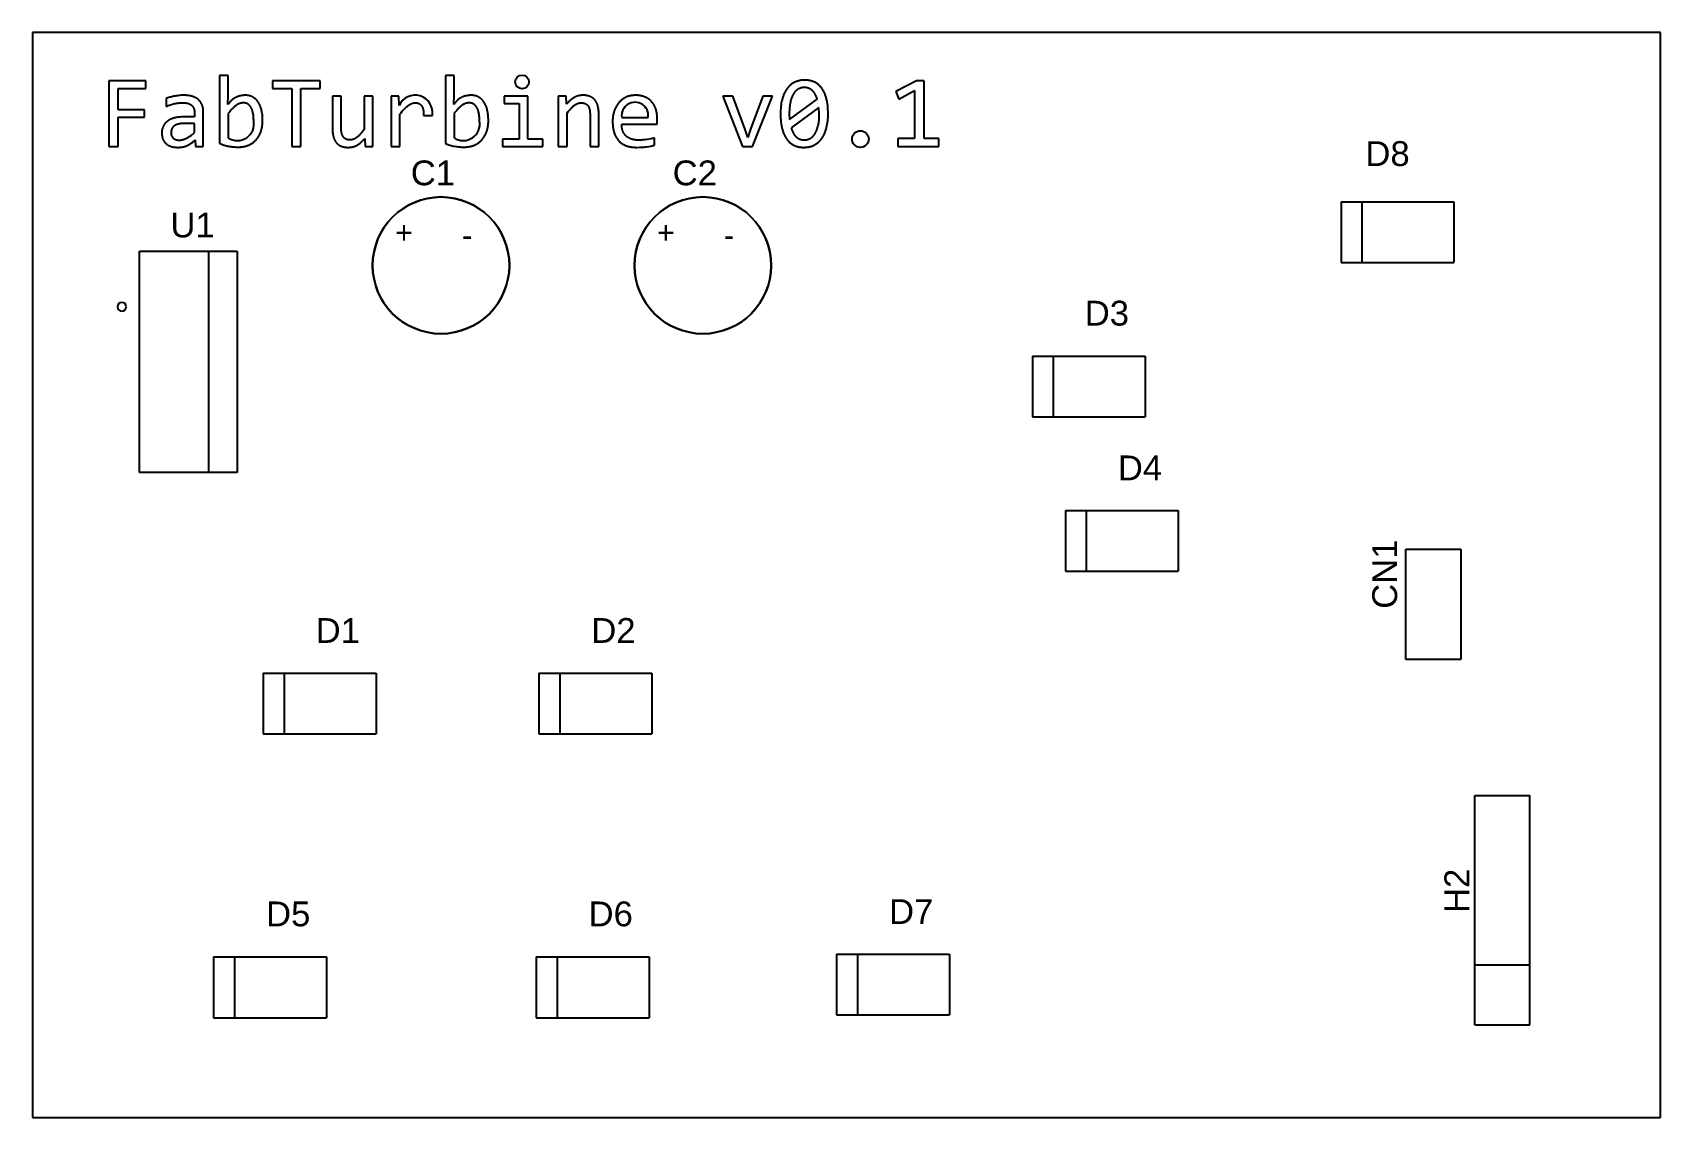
# Model space of a CAD drawing. Extents: x -12.5 to 62.5, y 61.3 to 111.3.
import ezdxf

# ---------------------------------------------------------------- set-up
doc = ezdxf.new("R2010")
doc.units = 0
doc.layers.add('DEFAULT', color=7, linetype='CONTINUOUS')
doc.layers.add('TOPSILKLAYER', color=40, linetype='CONTINUOUS')
doc.styles.add('DEFAULT', font='arial.ttf')

msp = doc.modelspace()

# ---------------------------------------------------------------- texts
at = {"layer": 'TOPSILKLAYER', "style": 'DEFAULT'}
for s, height, p in [('D8', 1.143, (48.915, 105.127)), ('C1', 1.143, (4.933, 104.238)), ('C2', 1.143, (16.998, 104.238)), ('U1', 1.143, (-6.139, 101.837)), ('+', 1, (4.216, 101.564)), ('+', 1, (16.281, 101.564)), ('-', 1, (7.298, 101.437)), ('-', 1, (19.363, 101.437)), ('D3', 1.143, (35.985, 97.773)), ('D4', 1.143, (37.509, 90.642)), ('D1', 1.143, (0.552, 83.149)), ('D2', 1.143, (13.252, 83.149)), ('D7', 1.143, (26.968, 70.194)), ('D5', 1.143, (-1.734, 70.087)), ('D6', 1.143, (13.125, 70.087))]:
    msp.add_text(s, height=height, dxfattribs=at).set_placement(p)
for s, p in [('CN1', (50.376, 84.719)), ('H2', (53.698, 70.701))]:
    msp.add_text(s, height=1.143, rotation=90, dxfattribs=at).set_placement(p)

# ---------------------------------------------------------------- linework, layer by layer
at = {"layer": 'DEFAULT'}
for p, q in [((62.509, 111.277), (-12.491, 111.277)), ((-12.491, 111.277), (-12.491, 61.277)), ((62.509, 61.277), (62.509, 111.277)), ((-7.269, 109.045), (-8.971, 109.045)), ((-8.971, 109.045), (-8.971, 106.026)), ((-7.269, 108.694), (-7.269, 109.045)), ((-3.472, 109.29), (-3.874, 109.29)), ((-3.874, 109.29), (-3.874, 106.163)), ((-3.472, 108.391), (-3.472, 109.29)), ((0.759, 109.045), (-1.444, 109.045)), ((-1.444, 109.045), (-1.444, 108.694)), ((0.759, 108.694), (0.759, 109.045)), ((6.931, 109.29), (6.529, 109.29)), ((6.529, 109.29), (6.529, 106.163)), ((6.931, 108.391), (6.931, 109.29)), ((22.322, 108.755), (22.302, 108.732)), ((22.342, 108.777), (22.322, 108.755)), ((22.362, 108.799), (22.342, 108.777)), ((22.383, 108.819), (22.362, 108.799)), ((22.405, 108.84), (22.383, 108.819)), ((22.427, 108.859), (22.405, 108.84)), ((22.45, 108.878), (22.427, 108.859)), ((22.473, 108.896), (22.45, 108.878)), ((22.497, 108.913), (22.473, 108.896)), ((22.521, 108.929), (22.497, 108.913)), ((22.546, 108.945), (22.521, 108.929)), ((22.571, 108.96), (22.546, 108.945)), ((22.597, 108.975), (22.571, 108.96)), ((22.624, 108.988), (22.597, 108.975)), ((22.651, 109.001), (22.624, 108.988)), ((22.679, 109.013), (22.651, 109.001)), ((22.707, 109.024), (22.679, 109.013)), ((22.736, 109.034), (22.707, 109.024)), ((22.765, 109.043), (22.736, 109.034)), ((22.795, 109.051), (22.765, 109.043)), ((22.825, 109.059), (22.795, 109.051)), ((22.856, 109.065), (22.825, 109.059)), ((22.887, 109.071), (22.856, 109.065)), ((22.919, 109.076), (22.887, 109.071)), ((22.952, 109.08), (22.919, 109.076)), ((22.985, 109.083), (22.952, 109.08)), ((23.018, 109.085), (22.985, 109.083)), ((23.052, 109.086), (23.018, 109.085)), ((23.087, 109.087), (23.052, 109.086)), ((23.117, 109.086), (23.087, 109.087)), ((23.147, 109.085), (23.117, 109.086)), ((23.176, 109.083), (23.147, 109.085)), ((23.206, 109.081), (23.176, 109.083)), ((23.234, 109.078), (23.206, 109.081)), ((23.263, 109.074), (23.234, 109.078)), ((23.291, 109.069), (23.263, 109.074)), ((23.319, 109.064), (23.291, 109.069)), ((23.346, 109.058), (23.319, 109.064)), ((23.373, 109.051), (23.346, 109.058)), ((23.4, 109.044), (23.373, 109.051)), ((23.426, 109.035), (23.4, 109.044)), ((23.452, 109.026), (23.426, 109.035)), ((23.478, 109.017), (23.452, 109.026)), ((23.503, 109.006), (23.478, 109.017)), ((23.528, 108.995), (23.503, 109.006)), ((23.553, 108.984), (23.528, 108.995)), ((23.577, 108.971), (23.553, 108.984)), ((23.601, 108.958), (23.577, 108.971)), ((23.624, 108.944), (23.601, 108.958)), ((23.647, 108.929), (23.624, 108.944)), ((23.669, 108.913), (23.647, 108.929)), ((23.691, 108.897), (23.669, 108.913)), ((23.712, 108.879), (23.691, 108.897)), ((23.733, 108.861), (23.712, 108.879)), ((23.754, 108.843), (23.733, 108.861)), ((23.774, 108.823), (23.754, 108.843)), ((23.794, 108.803), (23.774, 108.823)), ((23.813, 108.782), (23.794, 108.803)), ((23.832, 108.76), (23.813, 108.782)), ((23.85, 108.737), (23.832, 108.76)), ((28.238, 109.059), (27.277, 108.553)), ((28.593, 109.059), (28.238, 109.059)), ((28.593, 106.401), (28.593, 109.059)), ((-8.551, 107.715), (-8.551, 108.694)), ((-8.551, 108.694), (-7.269, 108.694)), ((-6.304, 108.253), (-6.343, 108.239)), ((-6.343, 108.239), (-6.343, 107.876)), ((-6.262, 108.266), (-6.304, 108.253)), ((-6.173, 108.293), (-6.262, 108.266)), ((-6.126, 108.306), (-6.173, 108.293)), ((-6.077, 108.318), (-6.126, 108.306)), ((-6.027, 108.33), (-6.077, 108.318)), ((-5.976, 108.341), (-6.027, 108.33)), ((-5.997, 107.99), (-5.949, 108.001)), ((-5.923, 108.351), (-5.976, 108.341)), ((-5.949, 108.001), (-5.901, 108.011)), ((-5.869, 108.359), (-5.923, 108.351)), ((-5.901, 108.011), (-5.853, 108.02)), ((-5.815, 108.367), (-5.869, 108.359)), ((-5.853, 108.02), (-5.805, 108.028)), ((-5.758, 108.374), (-5.815, 108.367)), ((-5.805, 108.028), (-5.757, 108.034)), ((-5.702, 108.38), (-5.758, 108.374)), ((-5.757, 108.034), (-5.709, 108.039)), ((-5.709, 108.039), (-5.66, 108.042)), ((-5.645, 108.384), (-5.702, 108.38)), ((-5.66, 108.042), (-5.611, 108.044)), ((-5.587, 108.386), (-5.645, 108.384)), ((-5.611, 108.044), (-5.562, 108.045)), ((-5.53, 108.387), (-5.587, 108.386)), ((-5.562, 108.045), (-5.529, 108.045)), ((-5.478, 108.386), (-5.53, 108.387)), ((-5.529, 108.045), (-5.497, 108.043)), ((-5.497, 108.043), (-5.466, 108.041)), ((-5.427, 108.384), (-5.478, 108.386)), ((-5.466, 108.041), (-5.451, 108.039)), ((-5.451, 108.039), (-5.436, 108.037)), ((-5.436, 108.037), (-5.421, 108.035)), ((-5.378, 108.38), (-5.427, 108.384)), ((-5.421, 108.035), (-5.407, 108.033)), ((-5.407, 108.033), (-5.393, 108.03)), ((-5.393, 108.03), (-5.379, 108.028)), ((-5.379, 108.028), (-5.365, 108.025)), ((-5.33, 108.375), (-5.378, 108.38)), ((-5.365, 108.025), (-5.352, 108.021)), ((-5.352, 108.021), (-5.339, 108.018)), ((-5.339, 108.018), (-5.327, 108.014)), ((-5.283, 108.369), (-5.33, 108.375)), ((-5.327, 108.014), (-5.314, 108.01)), ((-5.314, 108.01), (-5.302, 108.006)), ((-5.302, 108.006), (-5.29, 108.001)), ((-5.29, 108.001), (-5.279, 107.997)), ((-5.26, 108.365), (-5.283, 108.369)), ((-5.238, 108.361), (-5.26, 108.365)), ((-5.216, 108.356), (-5.238, 108.361)), ((-5.194, 108.351), (-5.216, 108.356)), ((-5.172, 108.346), (-5.194, 108.351)), ((-5.151, 108.341), (-5.172, 108.346)), ((-5.13, 108.335), (-5.151, 108.341)), ((-5.11, 108.328), (-5.13, 108.335)), ((-5.09, 108.322), (-5.11, 108.328)), ((-5.07, 108.315), (-5.09, 108.322)), ((-5.051, 108.307), (-5.07, 108.315)), ((-5.032, 108.299), (-5.051, 108.307)), ((-5.013, 108.291), (-5.032, 108.299)), ((-4.995, 108.282), (-5.013, 108.291)), ((-4.978, 108.273), (-4.995, 108.282)), ((-4.961, 108.264), (-4.978, 108.273)), ((-4.944, 108.254), (-4.961, 108.264)), ((-4.927, 108.244), (-4.944, 108.254)), ((-4.911, 108.234), (-4.927, 108.244)), ((-4.896, 108.223), (-4.911, 108.234)), ((-4.881, 108.211), (-4.896, 108.223)), ((-4.866, 108.2), (-4.881, 108.211)), ((-4.851, 108.188), (-4.866, 108.2)), ((-4.837, 108.175), (-4.851, 108.188)), ((-4.824, 108.163), (-4.837, 108.175)), ((-4.811, 108.149), (-4.824, 108.163)), ((-4.798, 108.136), (-4.811, 108.149)), ((-4.786, 108.122), (-4.798, 108.136)), ((-4.774, 108.108), (-4.786, 108.122)), ((-4.763, 108.093), (-4.774, 108.108)), ((-4.752, 108.078), (-4.763, 108.093)), ((-4.741, 108.062), (-4.752, 108.078)), ((-4.731, 108.047), (-4.741, 108.062)), ((-4.721, 108.03), (-4.731, 108.047)), ((-4.712, 108.014), (-4.721, 108.03)), ((-4.703, 107.997), (-4.712, 108.014)), ((-3.49, 107.962), (-3.472, 108.391)), ((-3.447, 108.018), (-3.469, 107.99)), ((-3.425, 108.044), (-3.447, 108.018)), ((-3.402, 108.07), (-3.425, 108.044)), ((-3.38, 108.094), (-3.402, 108.07)), ((-3.357, 108.117), (-3.38, 108.094)), ((-3.334, 108.14), (-3.357, 108.117)), ((-3.311, 108.161), (-3.334, 108.14)), ((-3.288, 108.181), (-3.311, 108.161)), ((-3.264, 108.2), (-3.288, 108.181)), ((-3.241, 108.218), (-3.264, 108.2)), ((-3.217, 108.234), (-3.241, 108.218)), ((-3.193, 108.25), (-3.217, 108.234)), ((-3.181, 108.258), (-3.193, 108.25)), ((-3.169, 108.265), (-3.181, 108.258)), ((-3.157, 108.272), (-3.169, 108.265)), ((-3.144, 108.278), (-3.157, 108.272)), ((-3.132, 108.285), (-3.144, 108.278)), ((-3.12, 108.291), (-3.132, 108.285)), ((-3.095, 108.303), (-3.12, 108.291)), ((-3.07, 108.313), (-3.095, 108.303)), ((-3.045, 108.324), (-3.07, 108.313)), ((-3.019, 108.333), (-3.045, 108.324)), ((-2.993, 108.342), (-3.019, 108.333)), ((-2.968, 108.349), (-2.993, 108.342)), ((-2.961, 108.001), (-2.971, 107.997)), ((-2.941, 108.356), (-2.968, 108.349)), ((-2.951, 108.005), (-2.961, 108.001)), ((-2.941, 108.008), (-2.951, 108.005)), ((-2.915, 108.363), (-2.941, 108.356)), ((-2.931, 108.012), (-2.941, 108.008)), ((-2.912, 108.017), (-2.931, 108.012)), ((-2.888, 108.368), (-2.915, 108.363)), ((-2.902, 108.02), (-2.912, 108.017)), ((-2.892, 108.022), (-2.902, 108.02)), ((-2.883, 108.024), (-2.892, 108.022)), ((-2.862, 108.373), (-2.888, 108.368)), ((-2.873, 108.026), (-2.883, 108.024)), ((-2.863, 108.028), (-2.873, 108.026)), ((-2.854, 108.03), (-2.863, 108.028)), ((-2.835, 108.377), (-2.862, 108.373)), ((-2.844, 108.031), (-2.854, 108.03)), ((-2.834, 108.032), (-2.844, 108.031)), ((-2.807, 108.381), (-2.835, 108.377)), ((-2.825, 108.033), (-2.834, 108.032)), ((-2.815, 108.034), (-2.825, 108.033)), ((-2.805, 108.035), (-2.815, 108.034)), ((-2.78, 108.383), (-2.807, 108.381)), ((-2.796, 108.035), (-2.805, 108.035)), ((-2.786, 108.036), (-2.796, 108.035)), ((-2.777, 108.036), (-2.786, 108.036)), ((-2.752, 108.385), (-2.78, 108.383)), ((-2.761, 108.036), (-2.777, 108.036)), ((-2.746, 108.035), (-2.761, 108.036)), ((-2.724, 108.386), (-2.752, 108.385)), ((-2.731, 108.034), (-2.746, 108.035)), ((-2.717, 108.032), (-2.731, 108.034)), ((-2.696, 108.387), (-2.724, 108.386)), ((-2.709, 108.031), (-2.717, 108.032)), ((-2.702, 108.03), (-2.709, 108.031)), ((-2.695, 108.029), (-2.702, 108.03)), ((-2.671, 108.386), (-2.696, 108.387)), ((-2.688, 108.027), (-2.695, 108.029)), ((-2.681, 108.026), (-2.688, 108.027)), ((-2.674, 108.024), (-2.681, 108.026)), ((-2.667, 108.022), (-2.674, 108.024)), ((-2.647, 108.386), (-2.671, 108.386)), ((-2.661, 108.02), (-2.667, 108.022)), ((-2.654, 108.018), (-2.661, 108.02)), ((-2.647, 108.016), (-2.654, 108.018)), ((-2.623, 108.384), (-2.647, 108.386)), ((-2.641, 108.014), (-2.647, 108.016)), ((-2.634, 108.012), (-2.641, 108.014)), ((-2.628, 108.009), (-2.634, 108.012)), ((-2.622, 108.007), (-2.628, 108.009)), ((-2.6, 108.382), (-2.623, 108.384)), ((-2.615, 108.004), (-2.622, 108.007)), ((-2.609, 108.001), (-2.615, 108.004)), ((-2.603, 107.998), (-2.609, 108.001)), ((-2.576, 108.379), (-2.6, 108.382)), ((-2.554, 108.375), (-2.576, 108.379)), ((-2.531, 108.371), (-2.554, 108.375)), ((-2.509, 108.366), (-2.531, 108.371)), ((-2.488, 108.361), (-2.509, 108.366)), ((-2.467, 108.354), (-2.488, 108.361)), ((-2.446, 108.348), (-2.467, 108.354)), ((-2.425, 108.34), (-2.446, 108.348)), ((-2.405, 108.332), (-2.425, 108.34)), ((-2.385, 108.323), (-2.405, 108.332)), ((-2.366, 108.314), (-2.385, 108.323)), ((-2.357, 108.309), (-2.366, 108.314)), ((-2.347, 108.304), (-2.357, 108.309)), ((-2.329, 108.293), (-2.347, 108.304)), ((-2.31, 108.282), (-2.329, 108.293)), ((-2.293, 108.27), (-2.31, 108.282)), ((-2.275, 108.258), (-2.293, 108.27)), ((-2.258, 108.245), (-2.275, 108.258)), ((-2.241, 108.232), (-2.258, 108.245)), ((-2.225, 108.218), (-2.241, 108.232)), ((-2.209, 108.203), (-2.225, 108.218)), ((-2.194, 108.189), (-2.209, 108.203)), ((-2.178, 108.173), (-2.194, 108.189)), ((-2.164, 108.157), (-2.178, 108.173)), ((-2.149, 108.141), (-2.164, 108.157)), ((-2.135, 108.124), (-2.149, 108.141)), ((-2.122, 108.106), (-2.135, 108.124)), ((-2.108, 108.088), (-2.122, 108.106)), ((-2.095, 108.069), (-2.108, 108.088)), ((-2.083, 108.05), (-2.095, 108.069)), ((-2.071, 108.03), (-2.083, 108.05)), ((-2.059, 108.01), (-2.071, 108.03)), ((-2.048, 107.99), (-2.059, 108.01)), ((-1.444, 108.694), (-0.55, 108.694)), ((-0.55, 108.694), (-0.55, 106.026)), ((-0.134, 106.026), (-0.134, 108.694)), ((-0.134, 108.694), (0.759, 108.694)), ((1.729, 108.345), (1.328, 108.345)), ((1.328, 108.345), (1.328, 106.83)), ((1.729, 106.862), (1.729, 108.345)), ((3.191, 108.345), (2.79, 108.345)), ((2.79, 108.345), (2.79, 106.807)), ((3.191, 106.026), (3.191, 108.345)), ((4.39, 108.345), (4.023, 108.345)), ((4.023, 108.345), (4.023, 106.026)), ((4.402, 107.918), (4.39, 108.345)), ((4.959, 107.999), (4.969, 108.004)), ((4.969, 108.004), (4.979, 108.008)), ((4.979, 108.008), (4.99, 108.012)), ((4.99, 108.012), (5, 108.015)), ((5, 108.015), (5.01, 108.018)), ((5.01, 108.018), (5.02, 108.021)), ((5.02, 108.021), (5.031, 108.024)), ((5.031, 108.024), (5.041, 108.027)), ((5.041, 108.027), (5.051, 108.029)), ((5.051, 108.029), (5.061, 108.031)), ((5.061, 108.031), (5.071, 108.033)), ((5.071, 108.033), (5.081, 108.035)), ((5.081, 108.035), (5.092, 108.036)), ((5.092, 108.036), (5.102, 108.038)), ((5.102, 108.038), (5.112, 108.039)), ((5.112, 108.039), (5.122, 108.039)), ((5.122, 108.039), (5.132, 108.04)), ((5.132, 108.04), (5.142, 108.04)), ((5.142, 108.04), (5.152, 108.04)), ((5.152, 108.04), (5.164, 108.04)), ((5.164, 108.04), (5.175, 108.04)), ((5.175, 108.04), (5.186, 108.039)), ((5.186, 108.039), (5.197, 108.038)), ((5.197, 108.038), (5.208, 108.037)), ((5.208, 108.037), (5.219, 108.036)), ((5.219, 108.036), (5.229, 108.034)), ((5.229, 108.034), (5.239, 108.032)), ((5.239, 108.032), (5.249, 108.03)), ((5.249, 108.03), (5.259, 108.027)), ((5.259, 108.027), (5.269, 108.024)), ((5.269, 108.024), (5.278, 108.021)), ((5.278, 108.021), (5.288, 108.018)), ((5.288, 108.018), (5.297, 108.014)), ((5.297, 108.014), (5.306, 108.01)), ((5.306, 108.01), (5.315, 108.006)), ((5.315, 108.006), (5.324, 108.002)), ((5.324, 108.002), (5.332, 107.997)), ((6.912, 107.962), (6.931, 108.391)), ((6.956, 108.018), (6.934, 107.99)), ((6.978, 108.044), (6.956, 108.018)), ((7.001, 108.07), (6.978, 108.044)), ((7.023, 108.094), (7.001, 108.07)), ((7.046, 108.117), (7.023, 108.094)), ((7.069, 108.14), (7.046, 108.117)), ((7.092, 108.161), (7.069, 108.14)), ((7.115, 108.181), (7.092, 108.161)), ((7.138, 108.2), (7.115, 108.181)), ((7.162, 108.218), (7.138, 108.2)), ((7.186, 108.234), (7.162, 108.218)), ((7.21, 108.25), (7.186, 108.234)), ((7.222, 108.258), (7.21, 108.25)), ((7.234, 108.265), (7.222, 108.258)), ((7.246, 108.272), (7.234, 108.265)), ((7.258, 108.278), (7.246, 108.272)), ((7.271, 108.285), (7.258, 108.278)), ((7.283, 108.291), (7.271, 108.285)), ((7.308, 108.303), (7.283, 108.291)), ((7.333, 108.313), (7.308, 108.303)), ((7.358, 108.324), (7.333, 108.313)), ((7.384, 108.333), (7.358, 108.324)), ((7.409, 108.342), (7.384, 108.333)), ((7.435, 108.349), (7.409, 108.342)), ((7.442, 108.001), (7.432, 107.997)), ((7.461, 108.356), (7.435, 108.349)), ((7.452, 108.005), (7.442, 108.001)), ((7.461, 108.008), (7.452, 108.005)), ((7.488, 108.363), (7.461, 108.356)), ((7.471, 108.012), (7.461, 108.008)), ((7.491, 108.017), (7.471, 108.012)), ((7.514, 108.368), (7.488, 108.363)), ((7.501, 108.02), (7.491, 108.017)), ((7.51, 108.022), (7.501, 108.02)), ((7.52, 108.024), (7.51, 108.022)), ((7.541, 108.373), (7.514, 108.368)), ((7.53, 108.026), (7.52, 108.024)), ((7.54, 108.028), (7.53, 108.026)), ((7.549, 108.03), (7.54, 108.028)), ((7.568, 108.377), (7.541, 108.373)), ((7.559, 108.031), (7.549, 108.03)), ((7.569, 108.032), (7.559, 108.031)), ((7.596, 108.381), (7.568, 108.377)), ((7.578, 108.033), (7.569, 108.032)), ((7.588, 108.034), (7.578, 108.033)), ((7.597, 108.035), (7.588, 108.034)), ((7.623, 108.383), (7.596, 108.381)), ((7.607, 108.035), (7.597, 108.035)), ((7.617, 108.036), (7.607, 108.035)), ((7.626, 108.036), (7.617, 108.036)), ((7.651, 108.385), (7.623, 108.383)), ((7.642, 108.036), (7.626, 108.036)), ((7.657, 108.035), (7.642, 108.036)), ((7.679, 108.386), (7.651, 108.385)), ((7.672, 108.034), (7.657, 108.035)), ((7.686, 108.032), (7.672, 108.034)), ((7.707, 108.387), (7.679, 108.386)), ((7.693, 108.031), (7.686, 108.032)), ((7.701, 108.03), (7.693, 108.031)), ((7.708, 108.029), (7.701, 108.03)), ((7.732, 108.386), (7.707, 108.387)), ((7.715, 108.027), (7.708, 108.029)), ((7.722, 108.026), (7.715, 108.027)), ((7.729, 108.024), (7.722, 108.026)), ((7.735, 108.022), (7.729, 108.024)), ((7.756, 108.386), (7.732, 108.386)), ((7.742, 108.02), (7.735, 108.022)), ((7.749, 108.018), (7.742, 108.02)), ((7.755, 108.016), (7.749, 108.018)), ((7.762, 108.014), (7.755, 108.016)), ((7.78, 108.384), (7.756, 108.386)), ((7.768, 108.012), (7.762, 108.014)), ((7.775, 108.009), (7.768, 108.012)), ((7.781, 108.007), (7.775, 108.009)), ((7.803, 108.382), (7.78, 108.384)), ((7.787, 108.004), (7.781, 108.007)), ((7.794, 108.001), (7.787, 108.004)), ((7.8, 107.998), (7.794, 108.001)), ((7.826, 108.379), (7.803, 108.382)), ((7.849, 108.375), (7.826, 108.379)), ((7.871, 108.371), (7.849, 108.375)), ((7.893, 108.366), (7.871, 108.371)), ((7.915, 108.361), (7.893, 108.366)), ((7.936, 108.354), (7.915, 108.361)), ((7.957, 108.348), (7.936, 108.354)), ((7.978, 108.34), (7.957, 108.348)), ((7.998, 108.332), (7.978, 108.34)), ((8.017, 108.323), (7.998, 108.332)), ((8.037, 108.314), (8.017, 108.323)), ((8.046, 108.309), (8.037, 108.314)), ((8.056, 108.304), (8.046, 108.309)), ((8.074, 108.293), (8.056, 108.304)), ((8.092, 108.282), (8.074, 108.293)), ((8.11, 108.27), (8.092, 108.282)), ((8.128, 108.258), (8.11, 108.27)), ((8.145, 108.245), (8.128, 108.258)), ((8.161, 108.232), (8.145, 108.245)), ((8.178, 108.218), (8.161, 108.232)), ((8.194, 108.203), (8.178, 108.218)), ((8.209, 108.189), (8.194, 108.203)), ((8.224, 108.173), (8.209, 108.189)), ((8.239, 108.157), (8.224, 108.173)), ((8.254, 108.141), (8.239, 108.157)), ((8.268, 108.124), (8.254, 108.141)), ((8.281, 108.106), (8.268, 108.124)), ((8.295, 108.088), (8.281, 108.106)), ((8.307, 108.069), (8.295, 108.088)), ((8.32, 108.05), (8.307, 108.069)), ((8.332, 108.03), (8.32, 108.05)), ((8.344, 108.01), (8.332, 108.03)), ((8.355, 107.99), (8.344, 108.01)), ((10.326, 108.345), (9.234, 108.345)), ((9.234, 108.345), (9.234, 108.013)), ((9.234, 108.013), (9.92, 108.013)), ((9.92, 108.013), (9.92, 106.361)), ((10.326, 106.361), (10.326, 108.345)), ((12.088, 108.345), (11.73, 108.345)), ((11.73, 108.345), (11.73, 106.026)), ((12.105, 107.971), (12.088, 108.345)), ((12.13, 108), (12.105, 107.971)), ((12.155, 108.029), (12.13, 108)), ((12.18, 108.055), (12.155, 108.029)), ((12.204, 108.081), (12.18, 108.055)), ((12.229, 108.105), (12.204, 108.081)), ((12.253, 108.129), (12.229, 108.105)), ((12.277, 108.15), (12.253, 108.129)), ((12.301, 108.171), (12.277, 108.15)), ((12.324, 108.19), (12.301, 108.171)), ((12.348, 108.209), (12.324, 108.19)), ((12.371, 108.226), (12.348, 108.209)), ((12.395, 108.243), (12.371, 108.226)), ((12.418, 108.258), (12.395, 108.243)), ((12.441, 108.273), (12.418, 108.258)), ((12.464, 108.286), (12.441, 108.273)), ((12.487, 108.299), (12.464, 108.286)), ((12.51, 108.311), (12.487, 108.299)), ((12.533, 108.322), (12.51, 108.311)), ((12.556, 108.331), (12.533, 108.322)), ((12.567, 108.336), (12.556, 108.331)), ((12.579, 108.34), (12.567, 108.336)), ((12.591, 108.344), (12.579, 108.34)), ((12.59, 107.997), (12.599, 108.002)), ((12.602, 108.348), (12.591, 108.344)), ((12.599, 108.002), (12.608, 108.005)), ((12.614, 108.352), (12.602, 108.348)), ((12.608, 108.005), (12.617, 108.009)), ((12.626, 108.356), (12.614, 108.352)), ((12.617, 108.009), (12.626, 108.012)), ((12.637, 108.359), (12.626, 108.356)), ((12.626, 108.012), (12.635, 108.016)), ((12.635, 108.016), (12.644, 108.018)), ((12.649, 108.362), (12.637, 108.359)), ((12.644, 108.018), (12.653, 108.021)), ((12.661, 108.365), (12.649, 108.362)), ((12.653, 108.021), (12.662, 108.024)), ((12.673, 108.367), (12.661, 108.365)), ((12.662, 108.024), (12.67, 108.026)), ((12.67, 108.026), (12.679, 108.028)), ((12.696, 108.372), (12.673, 108.367)), ((12.679, 108.028), (12.688, 108.03)), ((12.688, 108.03), (12.697, 108.032)), ((12.72, 108.376), (12.696, 108.372)), ((12.697, 108.032), (12.706, 108.033)), ((12.706, 108.033), (12.715, 108.035)), ((12.715, 108.035), (12.724, 108.036)), ((12.745, 108.379), (12.72, 108.376)), ((12.724, 108.036), (12.733, 108.037)), ((12.733, 108.037), (12.742, 108.038)), ((12.742, 108.038), (12.751, 108.039)), ((12.769, 108.382), (12.745, 108.379)), ((12.751, 108.039), (12.761, 108.04)), ((12.761, 108.04), (12.77, 108.04)), ((12.794, 108.384), (12.769, 108.382)), ((12.77, 108.04), (12.779, 108.04)), ((12.779, 108.04), (12.788, 108.04)), ((12.788, 108.04), (12.801, 108.04)), ((12.819, 108.386), (12.794, 108.384)), ((12.801, 108.04), (12.813, 108.04)), ((12.813, 108.04), (12.825, 108.039)), ((12.844, 108.387), (12.819, 108.386)), ((12.825, 108.039), (12.837, 108.038)), ((12.837, 108.038), (12.849, 108.037)), ((12.869, 108.387), (12.844, 108.387)), ((12.849, 108.037), (12.86, 108.036)), ((12.86, 108.036), (12.871, 108.034)), ((12.891, 108.387), (12.869, 108.387)), ((12.871, 108.034), (12.882, 108.032)), ((12.882, 108.032), (12.893, 108.03)), ((12.913, 108.386), (12.891, 108.387)), ((12.893, 108.03), (12.904, 108.028)), ((12.904, 108.028), (12.915, 108.025)), ((12.935, 108.385), (12.913, 108.386)), ((12.915, 108.025), (12.925, 108.022)), ((12.925, 108.022), (12.935, 108.019)), ((12.956, 108.384), (12.935, 108.385)), ((12.935, 108.019), (12.945, 108.015)), ((12.945, 108.015), (12.955, 108.012)), ((12.955, 108.012), (12.964, 108.008)), ((12.977, 108.382), (12.956, 108.384)), ((12.964, 108.008), (12.974, 108.004)), ((12.974, 108.004), (12.983, 107.999)), ((12.997, 108.379), (12.977, 108.382)), ((13.017, 108.377), (12.997, 108.379)), ((13.037, 108.374), (13.017, 108.377)), ((13.057, 108.37), (13.037, 108.374)), ((13.076, 108.366), (13.057, 108.37)), ((13.095, 108.362), (13.076, 108.366)), ((13.113, 108.357), (13.095, 108.362)), ((13.131, 108.352), (13.113, 108.357)), ((13.149, 108.346), (13.131, 108.352)), ((13.166, 108.34), (13.149, 108.346)), ((13.183, 108.334), (13.166, 108.34)), ((13.2, 108.327), (13.183, 108.334)), ((13.217, 108.32), (13.2, 108.327)), ((13.233, 108.312), (13.217, 108.32)), ((13.248, 108.304), (13.233, 108.312)), ((13.264, 108.296), (13.248, 108.304)), ((13.279, 108.287), (13.264, 108.296)), ((13.294, 108.278), (13.279, 108.287)), ((13.308, 108.268), (13.294, 108.278)), ((13.322, 108.258), (13.308, 108.268)), ((13.336, 108.247), (13.322, 108.258)), ((13.349, 108.236), (13.336, 108.247)), ((13.362, 108.225), (13.349, 108.236)), ((13.375, 108.213), (13.362, 108.225)), ((13.387, 108.201), (13.375, 108.213)), ((13.399, 108.188), (13.387, 108.201)), ((13.411, 108.175), (13.399, 108.188)), ((13.422, 108.162), (13.411, 108.175)), ((13.433, 108.148), (13.422, 108.162)), ((13.443, 108.134), (13.433, 108.148)), ((13.454, 108.119), (13.443, 108.134)), ((13.464, 108.104), (13.454, 108.119)), ((13.473, 108.089), (13.464, 108.104)), ((13.482, 108.073), (13.473, 108.089)), ((13.491, 108.056), (13.482, 108.073)), ((13.499, 108.04), (13.491, 108.056)), ((13.507, 108.023), (13.499, 108.04)), ((13.515, 108.005), (13.507, 108.023)), ((13.523, 107.987), (13.515, 108.005)), ((14.491, 108.007), (14.475, 107.986)), ((14.508, 108.028), (14.491, 108.007)), ((14.525, 108.048), (14.508, 108.028)), ((14.542, 108.068), (14.525, 108.048)), ((14.561, 108.087), (14.542, 108.068)), ((14.579, 108.106), (14.561, 108.087)), ((14.598, 108.124), (14.579, 108.106)), ((14.618, 108.142), (14.598, 108.124)), ((14.638, 108.159), (14.618, 108.142)), ((14.658, 108.176), (14.638, 108.159)), ((14.679, 108.192), (14.658, 108.176)), ((14.701, 108.207), (14.679, 108.192)), ((14.722, 108.223), (14.701, 108.207)), ((14.745, 108.237), (14.722, 108.223)), ((14.768, 108.251), (14.745, 108.237)), ((14.791, 108.265), (14.768, 108.251)), ((14.815, 108.277), (14.791, 108.265)), ((14.839, 108.29), (14.815, 108.277)), ((14.864, 108.302), (14.839, 108.29)), ((14.889, 108.313), (14.864, 108.302)), ((14.915, 108.323), (14.889, 108.313)), ((14.941, 108.332), (14.915, 108.323)), ((14.967, 108.341), (14.941, 108.332)), ((14.994, 108.349), (14.967, 108.341)), ((15.021, 108.356), (14.994, 108.349)), ((15.049, 108.363), (15.021, 108.356)), ((15.077, 108.368), (15.049, 108.363)), ((15.105, 108.373), (15.077, 108.368)), ((15.134, 108.377), (15.105, 108.373)), ((15.164, 108.381), (15.134, 108.377)), ((15.193, 108.383), (15.164, 108.381)), ((15.223, 108.385), (15.193, 108.383)), ((15.254, 108.386), (15.223, 108.385)), ((15.285, 108.387), (15.254, 108.386)), ((15.315, 108.387), (15.285, 108.387)), ((15.345, 108.386), (15.315, 108.387)), ((15.374, 108.384), (15.345, 108.386)), ((15.403, 108.382), (15.374, 108.384)), ((15.431, 108.379), (15.403, 108.382)), ((15.459, 108.376), (15.431, 108.379)), ((15.487, 108.372), (15.459, 108.376)), ((15.514, 108.368), (15.487, 108.372)), ((15.54, 108.363), (15.514, 108.368)), ((15.566, 108.357), (15.54, 108.363)), ((15.592, 108.351), (15.566, 108.357)), ((15.618, 108.344), (15.592, 108.351)), ((15.642, 108.337), (15.618, 108.344)), ((15.667, 108.328), (15.642, 108.337)), ((15.691, 108.32), (15.667, 108.328)), ((15.715, 108.311), (15.691, 108.32)), ((15.738, 108.301), (15.715, 108.311)), ((15.76, 108.291), (15.738, 108.301)), ((15.783, 108.28), (15.76, 108.291)), ((15.804, 108.269), (15.783, 108.28)), ((15.826, 108.257), (15.804, 108.269)), ((15.847, 108.245), (15.826, 108.257)), ((15.867, 108.232), (15.847, 108.245)), ((15.887, 108.219), (15.867, 108.232)), ((15.906, 108.205), (15.887, 108.219)), ((15.925, 108.191), (15.906, 108.205)), ((15.944, 108.176), (15.925, 108.191)), ((15.962, 108.161), (15.944, 108.176)), ((15.98, 108.145), (15.962, 108.161)), ((15.997, 108.129), (15.98, 108.145)), ((16.014, 108.112), (15.997, 108.129)), ((16.03, 108.095), (16.014, 108.112)), ((16.046, 108.077), (16.03, 108.095)), ((16.061, 108.059), (16.046, 108.077)), ((16.076, 108.04), (16.061, 108.059)), ((16.09, 108.021), (16.076, 108.04)), ((16.104, 108.001), (16.09, 108.021)), ((16.117, 107.981), (16.104, 108.001)), ((19.315, 108.345), (20.223, 106.026)), ((19.773, 108.345), (19.315, 108.345)), ((20.341, 106.812), (19.773, 108.345)), ((21.154, 108.345), (20.59, 106.821)), ((20.685, 106.026), (21.595, 108.345)), ((21.595, 108.345), (21.154, 108.345)), ((22.006, 108.02), (21.994, 107.944)), ((22.021, 108.095), (22.006, 108.02)), ((22.037, 108.167), (22.021, 108.095)), ((22.046, 108.203), (22.037, 108.167)), ((22.056, 108.238), (22.046, 108.203)), ((22.066, 108.272), (22.056, 108.238)), ((22.077, 108.305), (22.066, 108.272)), ((22.088, 108.338), (22.077, 108.305)), ((22.1, 108.371), (22.088, 108.338)), ((22.112, 108.402), (22.1, 108.371)), ((22.125, 108.433), (22.112, 108.402)), ((22.138, 108.464), (22.125, 108.433)), ((22.152, 108.493), (22.138, 108.464)), ((22.167, 108.522), (22.152, 108.493)), ((22.182, 108.551), (22.167, 108.522)), ((22.198, 108.579), (22.182, 108.551)), ((22.214, 108.606), (22.198, 108.579)), ((22.23, 108.632), (22.214, 108.606)), ((22.247, 108.658), (22.23, 108.632)), ((22.265, 108.683), (22.247, 108.658)), ((22.283, 108.708), (22.265, 108.683)), ((22.302, 108.732), (22.283, 108.708)), ((22.383, 107.267), (23.66, 108.211)), ((22.41, 108.008), (22.401, 107.949)), ((22.422, 108.065), (22.41, 108.008)), ((22.435, 108.119), (22.422, 108.065)), ((22.449, 108.172), (22.435, 108.119)), ((22.456, 108.197), (22.449, 108.172)), ((22.464, 108.222), (22.456, 108.197)), ((22.472, 108.246), (22.464, 108.222)), ((22.481, 108.27), (22.472, 108.246)), ((22.49, 108.293), (22.481, 108.27)), ((22.499, 108.315), (22.49, 108.293)), ((22.508, 108.337), (22.499, 108.315)), ((22.518, 108.359), (22.508, 108.337)), ((22.528, 108.38), (22.518, 108.359)), ((22.539, 108.4), (22.528, 108.38)), ((22.549, 108.42), (22.539, 108.4)), ((22.56, 108.439), (22.549, 108.42)), ((22.572, 108.457), (22.56, 108.439)), ((22.584, 108.475), (22.572, 108.457)), ((22.596, 108.493), (22.584, 108.475)), ((22.608, 108.51), (22.596, 108.493)), ((22.62, 108.526), (22.608, 108.51)), ((22.633, 108.542), (22.62, 108.526)), ((22.647, 108.557), (22.633, 108.542)), ((22.66, 108.571), (22.647, 108.557)), ((22.674, 108.585), (22.66, 108.571)), ((22.688, 108.599), (22.674, 108.585)), ((22.702, 108.611), (22.688, 108.599)), ((22.717, 108.623), (22.702, 108.611)), ((22.732, 108.635), (22.717, 108.623)), ((22.747, 108.646), (22.732, 108.635)), ((22.763, 108.656), (22.747, 108.646)), ((22.771, 108.661), (22.763, 108.656)), ((22.779, 108.666), (22.771, 108.661)), ((22.795, 108.676), (22.779, 108.666)), ((22.811, 108.684), (22.795, 108.676)), ((22.828, 108.692), (22.811, 108.684)), ((22.845, 108.7), (22.828, 108.692)), ((22.862, 108.706), (22.845, 108.7)), ((22.879, 108.713), (22.862, 108.706)), ((22.896, 108.718), (22.879, 108.713)), ((22.914, 108.723), (22.896, 108.718)), ((22.932, 108.728), (22.914, 108.723)), ((22.95, 108.732), (22.932, 108.728)), ((22.969, 108.735), (22.95, 108.732)), ((22.987, 108.738), (22.969, 108.735)), ((23.006, 108.74), (22.987, 108.738)), ((23.025, 108.741), (23.006, 108.74)), ((23.044, 108.742), (23.025, 108.741)), ((23.064, 108.743), (23.044, 108.742)), ((23.079, 108.742), (23.064, 108.743)), ((23.093, 108.742), (23.079, 108.742)), ((23.107, 108.741), (23.093, 108.742)), ((23.121, 108.74), (23.107, 108.741)), ((23.135, 108.739), (23.121, 108.74)), ((23.149, 108.737), (23.135, 108.739)), ((23.163, 108.735), (23.149, 108.737)), ((23.176, 108.733), (23.163, 108.735)), ((23.189, 108.73), (23.176, 108.733)), ((23.202, 108.727), (23.189, 108.73)), ((23.215, 108.724), (23.202, 108.727)), ((23.228, 108.72), (23.215, 108.724)), ((23.24, 108.717), (23.228, 108.72)), ((23.252, 108.712), (23.24, 108.717)), ((23.264, 108.708), (23.252, 108.712)), ((23.276, 108.703), (23.264, 108.708)), ((23.288, 108.698), (23.276, 108.703)), ((23.3, 108.693), (23.288, 108.698)), ((23.311, 108.687), (23.3, 108.693)), ((23.322, 108.682), (23.311, 108.687)), ((23.334, 108.676), (23.322, 108.682)), ((23.345, 108.669), (23.334, 108.676)), ((23.355, 108.663), (23.345, 108.669)), ((23.366, 108.656), (23.355, 108.663)), ((23.376, 108.649), (23.366, 108.656)), ((23.387, 108.642), (23.376, 108.649)), ((23.397, 108.635), (23.387, 108.642)), ((23.407, 108.627), (23.397, 108.635)), ((23.417, 108.619), (23.407, 108.627)), ((23.426, 108.611), (23.417, 108.619)), ((23.436, 108.602), (23.426, 108.611)), ((23.445, 108.594), (23.436, 108.602)), ((23.454, 108.585), (23.445, 108.594)), ((23.463, 108.576), (23.454, 108.585)), ((23.472, 108.566), (23.463, 108.576)), ((23.481, 108.557), (23.472, 108.566)), ((23.489, 108.547), (23.481, 108.557)), ((23.498, 108.537), (23.489, 108.547)), ((23.506, 108.527), (23.498, 108.537)), ((23.514, 108.516), (23.506, 108.527)), ((23.522, 108.506), (23.514, 108.516)), ((23.529, 108.495), (23.522, 108.506)), ((23.537, 108.484), (23.529, 108.495)), ((23.544, 108.473), (23.537, 108.484)), ((23.551, 108.462), (23.544, 108.473)), ((23.558, 108.45), (23.551, 108.462)), ((23.565, 108.438), (23.558, 108.45)), ((23.572, 108.426), (23.565, 108.438)), ((23.585, 108.402), (23.572, 108.426)), ((23.597, 108.376), (23.585, 108.402)), ((23.609, 108.35), (23.597, 108.376)), ((23.621, 108.324), (23.609, 108.35)), ((23.631, 108.297), (23.621, 108.324)), ((23.641, 108.269), (23.631, 108.297)), ((23.651, 108.24), (23.641, 108.269)), ((23.66, 108.211), (23.651, 108.24)), ((23.868, 108.714), (23.85, 108.737)), ((23.885, 108.689), (23.868, 108.714)), ((23.902, 108.664), (23.885, 108.689)), ((23.918, 108.639), (23.902, 108.664)), ((23.934, 108.612), (23.918, 108.639)), ((23.949, 108.585), (23.934, 108.612)), ((23.964, 108.556), (23.949, 108.585)), ((23.979, 108.527), (23.964, 108.556)), ((23.992, 108.497), (23.979, 108.527)), ((24.006, 108.467), (23.992, 108.497)), ((24.019, 108.435), (24.006, 108.467)), ((24.031, 108.403), (24.019, 108.435)), ((24.043, 108.37), (24.031, 108.403)), ((24.054, 108.336), (24.043, 108.37)), ((24.065, 108.301), (24.054, 108.336)), ((24.075, 108.266), (24.065, 108.301)), ((24.085, 108.23), (24.075, 108.266)), ((24.094, 108.193), (24.085, 108.23)), ((24.103, 108.155), (24.094, 108.193)), ((24.111, 108.116), (24.103, 108.155)), ((24.118, 108.076), (24.111, 108.116)), ((24.131, 107.995), (24.118, 108.076)), ((27.277, 108.553), (27.425, 108.211)), ((27.425, 108.211), (28.148, 108.604)), ((28.148, 108.604), (28.148, 106.401)), ((-7.336, 107.715), (-8.551, 107.715)), ((-8.551, 106.026), (-8.551, 107.371)), ((-8.551, 107.371), (-7.336, 107.371)), ((-7.336, 107.371), (-7.336, 107.715)), ((-6.343, 107.876), (-6.242, 107.914)), ((-6.242, 107.914), (-6.192, 107.932)), ((-6.192, 107.932), (-6.143, 107.948)), ((-6.171, 107.259), (-6.19, 107.248)), ((-6.151, 107.269), (-6.171, 107.259)), ((-6.132, 107.278), (-6.151, 107.269)), ((-6.143, 107.948), (-6.094, 107.963)), ((-6.111, 107.287), (-6.132, 107.278)), ((-6.09, 107.296), (-6.111, 107.287)), ((-6.094, 107.963), (-6.045, 107.977)), ((-6.069, 107.304), (-6.09, 107.296)), ((-6.047, 107.312), (-6.069, 107.304)), ((-6.025, 107.319), (-6.047, 107.312)), ((-6.045, 107.977), (-5.997, 107.99)), ((-6.002, 107.327), (-6.025, 107.319)), ((-5.979, 107.333), (-6.002, 107.327)), ((-5.955, 107.34), (-5.979, 107.333)), ((-5.931, 107.346), (-5.955, 107.34)), ((-5.906, 107.351), (-5.931, 107.346)), ((-5.881, 107.356), (-5.906, 107.351)), ((-5.855, 107.361), (-5.881, 107.356)), ((-5.802, 107.37), (-5.855, 107.361)), ((-5.748, 107.377), (-5.802, 107.37)), ((-5.691, 107.382), (-5.748, 107.377)), ((-5.632, 107.386), (-5.691, 107.382)), ((-5.572, 107.388), (-5.632, 107.386)), ((-5.509, 107.389), (-5.572, 107.388)), ((-5.029, 107.389), (-5.509, 107.389)), ((-5.279, 107.997), (-5.267, 107.992)), ((-5.267, 107.992), (-5.256, 107.987)), ((-5.256, 107.987), (-5.245, 107.981)), ((-5.245, 107.981), (-5.235, 107.975)), ((-5.235, 107.975), (-5.225, 107.97)), ((-5.225, 107.97), (-5.215, 107.963)), ((-5.215, 107.963), (-5.205, 107.957)), ((-5.205, 107.957), (-5.195, 107.95)), ((-5.195, 107.95), (-5.186, 107.944)), ((-5.186, 107.944), (-5.177, 107.936)), ((-5.177, 107.936), (-5.169, 107.929)), ((-5.169, 107.929), (-5.16, 107.921)), ((-5.16, 107.921), (-5.152, 107.914)), ((-5.152, 107.914), (-5.144, 107.906)), ((-5.144, 107.906), (-5.137, 107.898)), ((-5.137, 107.898), (-5.129, 107.889)), ((-5.129, 107.889), (-5.122, 107.881)), ((-5.122, 107.881), (-5.116, 107.872)), ((-5.116, 107.872), (-5.109, 107.863)), ((-5.109, 107.863), (-5.103, 107.855)), ((-5.103, 107.855), (-5.097, 107.845)), ((-5.097, 107.845), (-5.091, 107.836)), ((-5.091, 107.836), (-5.085, 107.827)), ((-5.085, 107.827), (-5.08, 107.817)), ((-5.08, 107.817), (-5.075, 107.807)), ((-5.075, 107.807), (-5.07, 107.798)), ((-5.07, 107.798), (-5.066, 107.788)), ((-5.066, 107.788), (-5.062, 107.777)), ((-5.062, 107.777), (-5.058, 107.767)), ((-5.058, 107.767), (-5.054, 107.756)), ((-5.054, 107.756), (-5.05, 107.746)), ((-5.05, 107.746), (-5.047, 107.735)), ((-5.047, 107.735), (-5.044, 107.724)), ((-5.044, 107.724), (-5.041, 107.713)), ((-5.041, 107.713), (-5.039, 107.701)), ((-5.039, 107.701), (-5.037, 107.69)), ((-5.037, 107.69), (-5.035, 107.678)), ((-5.035, 107.678), (-5.033, 107.666)), ((-5.033, 107.666), (-5.032, 107.655)), ((-5.032, 107.655), (-5.031, 107.642)), ((-5.031, 107.642), (-5.03, 107.63)), ((-5.03, 107.63), (-5.029, 107.618)), ((-5.029, 107.618), (-5.029, 107.605)), ((-5.029, 107.605), (-5.029, 107.592)), ((-5.029, 107.592), (-5.029, 107.389)), ((-4.695, 107.98), (-4.703, 107.997)), ((-4.687, 107.962), (-4.695, 107.98)), ((-4.679, 107.944), (-4.687, 107.962)), ((-4.672, 107.925), (-4.679, 107.944)), ((-4.666, 107.906), (-4.672, 107.925)), ((-4.66, 107.887), (-4.666, 107.906)), ((-4.654, 107.867), (-4.66, 107.887)), ((-4.649, 107.847), (-4.654, 107.867)), ((-4.644, 107.827), (-4.649, 107.847)), ((-4.64, 107.806), (-4.644, 107.827)), ((-4.636, 107.785), (-4.64, 107.806)), ((-4.633, 107.763), (-4.636, 107.785)), ((-4.631, 107.741), (-4.633, 107.763)), ((-4.628, 107.718), (-4.631, 107.741)), ((-4.627, 107.696), (-4.628, 107.718)), ((-4.625, 107.672), (-4.627, 107.696)), ((-4.625, 107.649), (-4.625, 107.672)), ((-4.624, 107.625), (-4.625, 107.649)), ((-4.624, 106.026), (-4.624, 107.625)), ((-3.469, 107.99), (-3.49, 107.962)), ((-3.42, 107.615), (-3.472, 107.548)), ((-3.472, 107.548), (-3.472, 106.424)), ((-3.369, 107.676), (-3.42, 107.615)), ((-3.32, 107.731), (-3.369, 107.676)), ((-3.296, 107.756), (-3.32, 107.731)), ((-3.272, 107.781), (-3.296, 107.756)), ((-3.249, 107.803), (-3.272, 107.781)), ((-3.226, 107.825), (-3.249, 107.803)), ((-3.203, 107.845), (-3.226, 107.825)), ((-3.181, 107.865), (-3.203, 107.845)), ((-3.159, 107.883), (-3.181, 107.865)), ((-3.137, 107.9), (-3.159, 107.883)), ((-3.116, 107.916), (-3.137, 107.9)), ((-3.094, 107.931), (-3.116, 107.916)), ((-3.073, 107.944), (-3.094, 107.931)), ((-3.052, 107.957), (-3.073, 107.944)), ((-3.032, 107.969), (-3.052, 107.957)), ((-3.022, 107.974), (-3.032, 107.969)), ((-3.011, 107.979), (-3.022, 107.974)), ((-3.001, 107.984), (-3.011, 107.979)), ((-2.991, 107.989), (-3.001, 107.984)), ((-2.981, 107.993), (-2.991, 107.989)), ((-2.971, 107.997), (-2.981, 107.993)), ((-2.597, 107.995), (-2.603, 107.998)), ((-2.591, 107.992), (-2.597, 107.995)), ((-2.585, 107.989), (-2.591, 107.992)), ((-2.579, 107.985), (-2.585, 107.989)), ((-2.573, 107.982), (-2.579, 107.985)), ((-2.568, 107.978), (-2.573, 107.982)), ((-2.562, 107.975), (-2.568, 107.978)), ((-2.551, 107.967), (-2.562, 107.975)), ((-2.54, 107.959), (-2.551, 107.967)), ((-2.529, 107.95), (-2.54, 107.959)), ((-2.519, 107.941), (-2.529, 107.95)), ((-2.509, 107.932), (-2.519, 107.941)), ((-2.499, 107.922), (-2.509, 107.932)), ((-2.489, 107.912), (-2.499, 107.922)), ((-2.48, 107.902), (-2.489, 107.912)), ((-2.471, 107.891), (-2.48, 107.902)), ((-2.462, 107.88), (-2.471, 107.891)), ((-2.453, 107.868), (-2.462, 107.88)), ((-2.445, 107.856), (-2.453, 107.868)), ((-2.437, 107.844), (-2.445, 107.856)), ((-2.429, 107.831), (-2.437, 107.844)), ((-2.421, 107.818), (-2.429, 107.831)), ((-2.414, 107.805), (-2.421, 107.818)), ((-2.407, 107.791), (-2.414, 107.805)), ((-2.4, 107.777), (-2.407, 107.791)), ((-2.394, 107.763), (-2.4, 107.777)), ((-2.387, 107.748), (-2.394, 107.763)), ((-2.381, 107.733), (-2.387, 107.748)), ((-2.375, 107.717), (-2.381, 107.733)), ((-2.37, 107.701), (-2.375, 107.717)), ((-2.364, 107.685), (-2.37, 107.701)), ((-2.359, 107.669), (-2.364, 107.685)), ((-2.354, 107.652), (-2.359, 107.669)), ((-2.349, 107.635), (-2.354, 107.652)), ((-2.345, 107.617), (-2.349, 107.635)), ((-2.337, 107.581), (-2.345, 107.617)), ((-2.33, 107.544), (-2.337, 107.581)), ((-2.324, 107.505), (-2.33, 107.544)), ((-2.318, 107.466), (-2.324, 107.505)), ((-2.314, 107.425), (-2.318, 107.466)), ((-2.31, 107.384), (-2.314, 107.425)), ((-2.307, 107.342), (-2.31, 107.384)), ((-2.305, 107.298), (-2.307, 107.342)), ((-2.304, 107.254), (-2.305, 107.298)), ((-2.303, 107.209), (-2.304, 107.254)), ((-2.037, 107.969), (-2.048, 107.99)), ((-2.026, 107.947), (-2.037, 107.969)), ((-2.016, 107.925), (-2.026, 107.947)), ((-2.006, 107.902), (-2.016, 107.925)), ((-1.997, 107.879), (-2.006, 107.902)), ((-1.988, 107.856), (-1.997, 107.879)), ((-1.98, 107.832), (-1.988, 107.856)), ((-1.971, 107.807), (-1.98, 107.832)), ((-1.964, 107.782), (-1.971, 107.807)), ((-1.956, 107.757), (-1.964, 107.782)), ((-1.949, 107.731), (-1.956, 107.757)), ((-1.943, 107.704), (-1.949, 107.731)), ((-1.931, 107.65), (-1.943, 107.704)), ((-1.921, 107.594), (-1.931, 107.65)), ((-1.912, 107.537), (-1.921, 107.594)), ((-1.905, 107.478), (-1.912, 107.537)), ((-1.899, 107.418), (-1.905, 107.478)), ((-1.895, 107.356), (-1.899, 107.418)), ((-1.893, 107.292), (-1.895, 107.356)), ((-1.892, 107.227), (-1.893, 107.292)), ((4.429, 107.516), (4.484, 107.584)), ((4.429, 106.026), (4.429, 107.516)), ((4.484, 107.584), (4.537, 107.647)), ((4.537, 107.647), (4.588, 107.704)), ((4.588, 107.704), (4.637, 107.756)), ((4.637, 107.756), (4.685, 107.804)), ((4.685, 107.804), (4.709, 107.826)), ((4.709, 107.826), (4.732, 107.847)), ((4.732, 107.847), (4.755, 107.866)), ((4.755, 107.866), (4.777, 107.885)), ((4.777, 107.885), (4.799, 107.903)), ((4.799, 107.903), (4.821, 107.919)), ((4.821, 107.919), (4.843, 107.934)), ((4.843, 107.934), (4.864, 107.949)), ((4.864, 107.949), (4.885, 107.962)), ((4.885, 107.962), (4.896, 107.968)), ((4.896, 107.968), (4.906, 107.974)), ((4.906, 107.974), (4.917, 107.98)), ((4.917, 107.98), (4.927, 107.985)), ((4.927, 107.985), (4.938, 107.99)), ((4.938, 107.99), (4.948, 107.995)), ((4.948, 107.995), (4.959, 107.999)), ((5.332, 107.997), (5.34, 107.992)), ((5.34, 107.992), (5.349, 107.987)), ((5.349, 107.987), (5.357, 107.981)), ((5.357, 107.981), (5.364, 107.975)), ((5.364, 107.975), (5.372, 107.969)), ((5.372, 107.969), (5.38, 107.963)), ((5.38, 107.963), (5.387, 107.956)), ((5.387, 107.956), (5.394, 107.95)), ((5.394, 107.95), (5.401, 107.943)), ((5.401, 107.943), (5.408, 107.935)), ((5.408, 107.935), (5.414, 107.928)), ((5.414, 107.928), (5.421, 107.92)), ((5.421, 107.92), (5.427, 107.911)), ((5.427, 107.911), (5.433, 107.903)), ((5.433, 107.903), (5.439, 107.894)), ((5.439, 107.894), (5.445, 107.885)), ((5.445, 107.885), (5.45, 107.876)), ((5.45, 107.876), (5.455, 107.866)), ((5.455, 107.866), (5.46, 107.856)), ((5.46, 107.856), (5.465, 107.846)), ((5.465, 107.846), (5.47, 107.835)), ((5.47, 107.835), (5.475, 107.824)), ((5.475, 107.824), (5.479, 107.812)), ((5.479, 107.812), (5.483, 107.801)), ((5.483, 107.801), (5.487, 107.789)), ((5.487, 107.789), (5.49, 107.776)), ((5.49, 107.776), (5.494, 107.764)), ((5.494, 107.764), (5.497, 107.751)), ((5.497, 107.751), (5.5, 107.737)), ((5.5, 107.737), (5.503, 107.724)), ((5.503, 107.724), (5.506, 107.71)), ((5.506, 107.71), (5.508, 107.695)), ((5.508, 107.695), (5.513, 107.666)), ((5.513, 107.666), (5.516, 107.635)), ((5.516, 107.635), (5.519, 107.603)), ((5.519, 107.603), (5.521, 107.569)), ((5.521, 107.569), (5.522, 107.534)), ((5.522, 107.534), (5.522, 107.498)), ((5.522, 107.498), (5.522, 107.461)), ((5.522, 107.461), (5.928, 107.461)), ((6.934, 107.99), (6.912, 107.962)), ((6.983, 107.615), (6.931, 107.548)), ((6.931, 107.548), (6.931, 106.424)), ((7.034, 107.676), (6.983, 107.615)), ((7.083, 107.731), (7.034, 107.676)), ((7.107, 107.756), (7.083, 107.731)), ((7.131, 107.781), (7.107, 107.756)), ((7.154, 107.803), (7.131, 107.781)), ((7.177, 107.825), (7.154, 107.803)), ((7.2, 107.845), (7.177, 107.825)), ((7.222, 107.865), (7.2, 107.845)), ((7.244, 107.883), (7.222, 107.865)), ((7.266, 107.9), (7.244, 107.883)), ((7.287, 107.916), (7.266, 107.9)), ((7.308, 107.931), (7.287, 107.916)), ((7.329, 107.944), (7.308, 107.931)), ((7.35, 107.957), (7.329, 107.944)), ((7.371, 107.969), (7.35, 107.957)), ((7.381, 107.974), (7.371, 107.969)), ((7.391, 107.979), (7.381, 107.974)), ((7.402, 107.984), (7.391, 107.979)), ((7.412, 107.989), (7.402, 107.984)), ((7.422, 107.993), (7.412, 107.989)), ((7.432, 107.997), (7.422, 107.993)), ((7.806, 107.995), (7.8, 107.998)), ((7.812, 107.992), (7.806, 107.995)), ((7.818, 107.989), (7.812, 107.992)), ((7.824, 107.985), (7.818, 107.989)), ((7.829, 107.982), (7.824, 107.985)), ((7.835, 107.978), (7.829, 107.982)), ((7.841, 107.975), (7.835, 107.978)), ((7.852, 107.967), (7.841, 107.975)), ((7.863, 107.959), (7.852, 107.967)), ((7.874, 107.95), (7.863, 107.959)), ((7.884, 107.941), (7.874, 107.95)), ((7.894, 107.932), (7.884, 107.941)), ((7.904, 107.922), (7.894, 107.932)), ((7.913, 107.912), (7.904, 107.922)), ((7.923, 107.902), (7.913, 107.912)), ((7.932, 107.891), (7.923, 107.902)), ((7.941, 107.88), (7.932, 107.891)), ((7.949, 107.868), (7.941, 107.88)), ((7.958, 107.856), (7.949, 107.868)), ((7.966, 107.844), (7.958, 107.856)), ((7.974, 107.831), (7.966, 107.844)), ((7.981, 107.818), (7.974, 107.831)), ((7.989, 107.805), (7.981, 107.818)), ((7.996, 107.791), (7.989, 107.805)), ((8.003, 107.777), (7.996, 107.791)), ((8.009, 107.763), (8.003, 107.777)), ((8.016, 107.748), (8.009, 107.763)), ((8.022, 107.733), (8.016, 107.748)), ((8.028, 107.717), (8.022, 107.733)), ((8.033, 107.701), (8.028, 107.717)), ((8.039, 107.685), (8.033, 107.701)), ((8.044, 107.669), (8.039, 107.685)), ((8.049, 107.652), (8.044, 107.669)), ((8.053, 107.635), (8.049, 107.652)), ((8.058, 107.617), (8.053, 107.635)), ((8.066, 107.581), (8.058, 107.617)), ((8.073, 107.544), (8.066, 107.581)), ((8.079, 107.505), (8.073, 107.544)), ((8.085, 107.466), (8.079, 107.505)), ((8.089, 107.425), (8.085, 107.466)), ((8.093, 107.384), (8.089, 107.425)), ((8.096, 107.342), (8.093, 107.384)), ((8.098, 107.298), (8.096, 107.342)), ((8.099, 107.254), (8.098, 107.298)), ((8.1, 107.209), (8.099, 107.254)), ((8.366, 107.969), (8.355, 107.99)), ((8.376, 107.947), (8.366, 107.969)), ((8.387, 107.925), (8.376, 107.947)), ((8.396, 107.902), (8.387, 107.925)), ((8.406, 107.879), (8.396, 107.902)), ((8.415, 107.856), (8.406, 107.879)), ((8.423, 107.832), (8.415, 107.856)), ((8.431, 107.807), (8.423, 107.832)), ((8.439, 107.782), (8.431, 107.807)), ((8.446, 107.757), (8.439, 107.782)), ((8.453, 107.731), (8.446, 107.757)), ((8.46, 107.704), (8.453, 107.731)), ((8.472, 107.65), (8.46, 107.704)), ((8.482, 107.594), (8.472, 107.65)), ((8.491, 107.537), (8.482, 107.594)), ((8.498, 107.478), (8.491, 107.537)), ((8.504, 107.418), (8.498, 107.478)), ((8.507, 107.356), (8.504, 107.418)), ((8.51, 107.292), (8.507, 107.356)), ((8.511, 107.227), (8.51, 107.292)), ((12.132, 107.565), (12.186, 107.631)), ((12.132, 106.026), (12.132, 107.565)), ((12.186, 107.631), (12.238, 107.692)), ((12.238, 107.692), (12.286, 107.746)), ((12.286, 107.746), (12.332, 107.796)), ((12.332, 107.796), (12.354, 107.818)), ((12.354, 107.818), (12.376, 107.839)), ((12.376, 107.839), (12.397, 107.859)), ((12.397, 107.859), (12.418, 107.878)), ((12.418, 107.878), (12.438, 107.896)), ((12.438, 107.896), (12.458, 107.913)), ((12.458, 107.913), (12.478, 107.928)), ((12.478, 107.928), (12.497, 107.942)), ((12.497, 107.942), (12.516, 107.955)), ((12.516, 107.955), (12.535, 107.967)), ((12.535, 107.967), (12.544, 107.973)), ((12.544, 107.973), (12.554, 107.978)), ((12.554, 107.978), (12.563, 107.984)), ((12.563, 107.984), (12.572, 107.988)), ((12.572, 107.988), (12.581, 107.993)), ((12.581, 107.993), (12.59, 107.997)), ((12.983, 107.999), (12.992, 107.994)), ((12.992, 107.994), (13.001, 107.989)), ((13.001, 107.989), (13.009, 107.984)), ((13.009, 107.984), (13.018, 107.979)), ((13.018, 107.979), (13.026, 107.973)), ((13.026, 107.973), (13.034, 107.967)), ((13.034, 107.967), (13.042, 107.961)), ((13.042, 107.961), (13.049, 107.954)), ((13.049, 107.954), (13.057, 107.947)), ((13.057, 107.947), (13.064, 107.94)), ((13.064, 107.94), (13.071, 107.933)), ((13.071, 107.933), (13.078, 107.926)), ((13.078, 107.926), (13.084, 107.918)), ((13.084, 107.918), (13.091, 107.91)), ((13.091, 107.91), (13.097, 107.902)), ((13.097, 107.902), (13.103, 107.893)), ((13.103, 107.893), (13.109, 107.884)), ((13.109, 107.884), (13.115, 107.875)), ((13.115, 107.875), (13.12, 107.866)), ((13.12, 107.866), (13.125, 107.856)), ((13.125, 107.856), (13.13, 107.846)), ((13.13, 107.846), (13.135, 107.836)), ((13.135, 107.836), (13.14, 107.825)), ((13.14, 107.825), (13.144, 107.814)), ((13.144, 107.814), (13.149, 107.803)), ((13.149, 107.803), (13.153, 107.792)), ((13.153, 107.792), (13.157, 107.78)), ((13.157, 107.78), (13.16, 107.769)), ((13.16, 107.769), (13.164, 107.756)), ((13.164, 107.756), (13.167, 107.744)), ((13.167, 107.744), (13.17, 107.731)), ((13.17, 107.731), (13.173, 107.718)), ((13.173, 107.718), (13.176, 107.705)), ((13.176, 107.705), (13.178, 107.691)), ((13.178, 107.691), (13.182, 107.663)), ((13.182, 107.663), (13.186, 107.634)), ((13.186, 107.634), (13.189, 107.604)), ((13.189, 107.604), (13.191, 107.573)), ((13.191, 107.573), (13.192, 107.54)), ((13.192, 107.54), (13.192, 107.507)), ((13.192, 107.507), (13.192, 106.026)), ((13.53, 107.969), (13.523, 107.987)), ((13.536, 107.95), (13.53, 107.969)), ((13.542, 107.93), (13.536, 107.95)), ((13.548, 107.911), (13.542, 107.93)), ((13.554, 107.891), (13.548, 107.911)), ((13.559, 107.87), (13.554, 107.891)), ((13.564, 107.849), (13.559, 107.87)), ((13.568, 107.828), (13.564, 107.849)), ((13.573, 107.806), (13.568, 107.828)), ((13.576, 107.784), (13.573, 107.806)), ((13.58, 107.761), (13.576, 107.784)), ((13.583, 107.738), (13.58, 107.761)), ((13.588, 107.691), (13.583, 107.738)), ((13.591, 107.642), (13.588, 107.691)), ((13.594, 107.591), (13.591, 107.642)), ((13.594, 107.539), (13.594, 107.591)), ((13.594, 106.026), (13.594, 107.539)), ((14.234, 107.272), (14.233, 107.242)), ((14.236, 107.302), (14.234, 107.272)), ((14.239, 107.332), (14.236, 107.302)), ((14.242, 107.361), (14.239, 107.332)), ((14.245, 107.39), (14.242, 107.361)), ((14.249, 107.419), (14.245, 107.39)), ((14.254, 107.448), (14.249, 107.419)), ((14.259, 107.477), (14.254, 107.448)), ((14.265, 107.505), (14.259, 107.477)), ((14.271, 107.533), (14.265, 107.505)), ((14.278, 107.561), (14.271, 107.533)), ((14.286, 107.589), (14.278, 107.561)), ((14.294, 107.617), (14.286, 107.589)), ((14.302, 107.644), (14.294, 107.617)), ((14.311, 107.671), (14.302, 107.644)), ((14.321, 107.698), (14.311, 107.671)), ((14.331, 107.724), (14.321, 107.698)), ((14.341, 107.75), (14.331, 107.724)), ((14.353, 107.775), (14.341, 107.75)), ((14.364, 107.8), (14.353, 107.775)), ((14.376, 107.825), (14.364, 107.8)), ((14.389, 107.849), (14.376, 107.825)), ((14.402, 107.873), (14.389, 107.849)), ((14.416, 107.896), (14.402, 107.873)), ((14.43, 107.919), (14.416, 107.896)), ((14.444, 107.942), (14.43, 107.919)), ((14.459, 107.964), (14.444, 107.942)), ((14.475, 107.986), (14.459, 107.964)), ((14.652, 107.366), (15.872, 107.366)), ((16.13, 107.961), (16.117, 107.981)), ((16.142, 107.94), (16.13, 107.961)), ((16.154, 107.918), (16.142, 107.94)), ((16.166, 107.897), (16.154, 107.918)), ((16.177, 107.874), (16.166, 107.897)), ((16.187, 107.851), (16.177, 107.874)), ((16.197, 107.828), (16.187, 107.851)), ((16.206, 107.804), (16.197, 107.828)), ((16.215, 107.78), (16.206, 107.804)), ((16.224, 107.755), (16.215, 107.78)), ((16.232, 107.73), (16.224, 107.755)), ((16.239, 107.704), (16.232, 107.73)), ((16.246, 107.679), (16.239, 107.704)), ((16.253, 107.652), (16.246, 107.679)), ((16.259, 107.626), (16.253, 107.652)), ((16.264, 107.599), (16.259, 107.626)), ((16.269, 107.571), (16.264, 107.599)), ((16.273, 107.544), (16.269, 107.571)), ((16.277, 107.515), (16.273, 107.544)), ((16.28, 107.487), (16.277, 107.515)), ((16.283, 107.458), (16.28, 107.487)), ((16.28, 107.056), (16.29, 107.308)), ((16.286, 107.429), (16.283, 107.458)), ((16.287, 107.399), (16.286, 107.429)), ((16.289, 107.369), (16.287, 107.399)), ((16.29, 107.308), (16.289, 107.369)), ((21.968, 107.62), (21.967, 107.535)), ((21.967, 107.535), (21.968, 107.436)), ((21.971, 107.704), (21.968, 107.62)), ((21.968, 107.436), (21.972, 107.34)), ((21.977, 107.786), (21.971, 107.704)), ((21.972, 107.34), (21.978, 107.248)), ((21.984, 107.866), (21.977, 107.786)), ((21.994, 107.944), (21.984, 107.866)), ((22.374, 107.621), (22.373, 107.548)), ((22.373, 107.548), (22.383, 107.267)), ((22.376, 107.691), (22.374, 107.621)), ((22.38, 107.759), (22.376, 107.691)), ((22.385, 107.824), (22.38, 107.759)), ((22.392, 107.888), (22.385, 107.824)), ((22.401, 107.949), (22.392, 107.888)), ((23.736, 107.828), (22.459, 106.879)), ((23.755, 107.521), (23.736, 107.828)), ((23.742, 107.245), (23.748, 107.311)), ((23.748, 107.311), (23.751, 107.378)), ((23.751, 107.378), (23.754, 107.448)), ((23.754, 107.448), (23.755, 107.521)), ((24.142, 107.909), (24.131, 107.995)), ((24.15, 107.821), (24.142, 107.909)), ((24.144, 107.203), (24.151, 107.283)), ((24.156, 107.729), (24.15, 107.821)), ((24.151, 107.283), (24.157, 107.365)), ((24.16, 107.633), (24.156, 107.729)), ((24.157, 107.365), (24.16, 107.449)), ((24.161, 107.535), (24.16, 107.633)), ((24.16, 107.449), (24.161, 107.535)), ((-6.536, 106.688), (-6.537, 106.667)), ((-6.537, 106.667), (-6.537, 106.645)), ((-6.537, 106.645), (-6.537, 106.628)), ((-6.537, 106.628), (-6.536, 106.61)), ((-6.535, 106.709), (-6.536, 106.688)), ((-6.536, 106.61), (-6.535, 106.593)), ((-6.533, 106.73), (-6.535, 106.709)), ((-6.535, 106.593), (-6.534, 106.576)), ((-6.534, 106.576), (-6.533, 106.559)), ((-6.531, 106.751), (-6.533, 106.73)), ((-6.533, 106.559), (-6.531, 106.543)), ((-6.528, 106.771), (-6.531, 106.751)), ((-6.531, 106.543), (-6.529, 106.526)), ((-6.529, 106.526), (-6.526, 106.51)), ((-6.524, 106.791), (-6.528, 106.771)), ((-6.526, 106.51), (-6.523, 106.493)), ((-6.521, 106.81), (-6.524, 106.791)), ((-6.516, 106.83), (-6.521, 106.81)), ((-6.511, 106.849), (-6.516, 106.83)), ((-6.506, 106.867), (-6.511, 106.849)), ((-6.5, 106.886), (-6.506, 106.867)), ((-6.494, 106.904), (-6.5, 106.886)), ((-6.487, 106.922), (-6.494, 106.904)), ((-6.48, 106.939), (-6.487, 106.922)), ((-6.472, 106.956), (-6.48, 106.939)), ((-6.464, 106.973), (-6.472, 106.956)), ((-6.455, 106.99), (-6.464, 106.973)), ((-6.445, 107.006), (-6.455, 106.99)), ((-6.435, 107.022), (-6.445, 107.006)), ((-6.425, 107.038), (-6.435, 107.022)), ((-6.414, 107.053), (-6.425, 107.038)), ((-6.403, 107.069), (-6.414, 107.053)), ((-6.391, 107.083), (-6.403, 107.069)), ((-6.378, 107.098), (-6.391, 107.083)), ((-6.365, 107.112), (-6.378, 107.098)), ((-6.352, 107.126), (-6.365, 107.112)), ((-6.338, 107.14), (-6.352, 107.126)), ((-6.323, 107.153), (-6.338, 107.14)), ((-6.308, 107.166), (-6.323, 107.153)), ((-6.293, 107.179), (-6.308, 107.166)), ((-6.277, 107.192), (-6.293, 107.179)), ((-6.261, 107.204), (-6.277, 107.192)), ((-6.244, 107.215), (-6.261, 107.204)), ((-6.226, 107.227), (-6.244, 107.215)), ((-6.208, 107.238), (-6.226, 107.227)), ((-6.19, 107.248), (-6.208, 107.238)), ((-6.111, 106.683), (-6.112, 106.671)), ((-6.112, 106.671), (-6.112, 106.659)), ((-6.112, 106.659), (-6.112, 106.651)), ((-6.112, 106.651), (-6.112, 106.643)), ((-6.112, 106.643), (-6.111, 106.634)), ((-6.11, 106.706), (-6.111, 106.695)), ((-6.111, 106.695), (-6.111, 106.683)), ((-6.111, 106.634), (-6.111, 106.626)), ((-6.111, 106.626), (-6.11, 106.618)), ((-6.109, 106.718), (-6.11, 106.706)), ((-6.11, 106.618), (-6.109, 106.61)), ((-6.107, 106.729), (-6.109, 106.718)), ((-6.109, 106.61), (-6.108, 106.602)), ((-6.108, 106.602), (-6.107, 106.594)), ((-6.105, 106.74), (-6.107, 106.729)), ((-6.107, 106.594), (-6.105, 106.586)), ((-6.104, 106.751), (-6.105, 106.74)), ((-6.105, 106.586), (-6.104, 106.578)), ((-6.101, 106.762), (-6.104, 106.751)), ((-6.104, 106.578), (-6.102, 106.57)), ((-6.102, 106.57), (-6.1, 106.562)), ((-6.099, 106.773), (-6.101, 106.762)), ((-6.1, 106.562), (-6.098, 106.554)), ((-6.096, 106.783), (-6.099, 106.773)), ((-6.098, 106.554), (-6.096, 106.546)), ((-6.093, 106.794), (-6.096, 106.783)), ((-6.096, 106.546), (-6.094, 106.539)), ((-6.094, 106.539), (-6.091, 106.531)), ((-6.09, 106.804), (-6.093, 106.794)), ((-6.091, 106.531), (-6.088, 106.523)), ((-6.086, 106.814), (-6.09, 106.804)), ((-6.088, 106.523), (-6.085, 106.516)), ((-6.082, 106.824), (-6.086, 106.814)), ((-6.085, 106.516), (-6.082, 106.509)), ((-6.078, 106.834), (-6.082, 106.824)), ((-6.082, 106.509), (-6.079, 106.501)), ((-6.079, 106.501), (-6.076, 106.494)), ((-6.074, 106.843), (-6.078, 106.834)), ((-6.069, 106.853), (-6.074, 106.843)), ((-6.065, 106.862), (-6.069, 106.853)), ((-6.059, 106.871), (-6.065, 106.862)), ((-6.054, 106.88), (-6.059, 106.871)), ((-6.048, 106.889), (-6.054, 106.88)), ((-6.042, 106.897), (-6.048, 106.889)), ((-6.036, 106.905), (-6.042, 106.897)), ((-6.029, 106.914), (-6.036, 106.905)), ((-6.023, 106.922), (-6.029, 106.914)), ((-6.015, 106.93), (-6.023, 106.922)), ((-6.008, 106.937), (-6.015, 106.93)), ((-6, 106.945), (-6.008, 106.937)), ((-5.992, 106.952), (-6, 106.945)), ((-5.984, 106.959), (-5.992, 106.952)), ((-5.976, 106.966), (-5.984, 106.959)), ((-5.967, 106.973), (-5.976, 106.966)), ((-5.958, 106.98), (-5.967, 106.973)), ((-5.948, 106.986), (-5.958, 106.98)), ((-5.939, 106.993), (-5.948, 106.986)), ((-5.928, 106.999), (-5.939, 106.993)), ((-5.918, 107.004), (-5.928, 106.999)), ((-5.907, 107.01), (-5.918, 107.004)), ((-5.896, 107.015), (-5.907, 107.01)), ((-5.885, 107.021), (-5.896, 107.015)), ((-5.874, 107.026), (-5.885, 107.021)), ((-5.862, 107.031), (-5.874, 107.026)), ((-5.85, 107.035), (-5.862, 107.031)), ((-5.837, 107.04), (-5.85, 107.035)), ((-5.824, 107.044), (-5.837, 107.04)), ((-5.811, 107.048), (-5.824, 107.044)), ((-5.798, 107.052), (-5.811, 107.048)), ((-5.784, 107.055), (-5.798, 107.052)), ((-5.77, 107.059), (-5.784, 107.055)), ((-5.756, 107.062), (-5.77, 107.059)), ((-5.741, 107.065), (-5.756, 107.062)), ((-5.726, 107.068), (-5.741, 107.065)), ((-5.71, 107.07), (-5.726, 107.068)), ((-5.679, 107.074), (-5.71, 107.07)), ((-5.646, 107.078), (-5.679, 107.074)), ((-5.612, 107.08), (-5.646, 107.078)), ((-5.576, 107.081), (-5.612, 107.08)), ((-5.539, 107.082), (-5.576, 107.081)), ((-5.029, 107.082), (-5.539, 107.082)), ((-5.246, 106.497), (-5.222, 106.513)), ((-5.222, 106.513), (-5.199, 106.53)), ((-5.199, 106.53), (-5.175, 106.548)), ((-5.175, 106.548), (-5.127, 106.586)), ((-5.127, 106.586), (-5.078, 106.627)), ((-5.078, 106.627), (-5.029, 106.671)), ((-5.029, 106.671), (-5.029, 107.082)), ((-2.083, 106.477), (-2.068, 106.501)), ((-2.068, 106.501), (-2.054, 106.525)), ((-2.054, 106.525), (-2.041, 106.55)), ((-2.041, 106.55), (-2.028, 106.576)), ((-2.028, 106.576), (-2.016, 106.602)), ((-2.016, 106.602), (-2.004, 106.628)), ((-2.004, 106.628), (-1.993, 106.655)), ((-1.993, 106.655), (-1.982, 106.683)), ((-1.982, 106.683), (-1.972, 106.711)), ((-1.972, 106.711), (-1.962, 106.74)), ((-1.962, 106.74), (-1.953, 106.769)), ((-1.953, 106.769), (-1.945, 106.799)), ((-1.945, 106.799), (-1.937, 106.829)), ((-1.937, 106.829), (-1.93, 106.859)), ((-1.93, 106.859), (-1.923, 106.89)), ((-1.923, 106.89), (-1.917, 106.922)), ((-1.917, 106.922), (-1.912, 106.954)), ((-1.912, 106.954), (-1.907, 106.986)), ((-1.907, 106.986), (-1.903, 107.019)), ((-1.903, 107.019), (-1.9, 107.053)), ((-1.9, 107.053), (-1.897, 107.087)), ((-1.897, 107.087), (-1.895, 107.121)), ((-1.895, 107.121), (-1.893, 107.156)), ((-1.893, 107.156), (-1.892, 107.192)), ((-1.892, 107.192), (-1.892, 107.227)), ((1.328, 106.83), (1.328, 106.778)), ((1.328, 106.778), (1.33, 106.727)), ((1.33, 106.727), (1.334, 106.678)), ((1.334, 106.678), (1.339, 106.631)), ((1.339, 106.631), (1.342, 106.608)), ((1.342, 106.608), (1.345, 106.585)), ((1.345, 106.585), (1.349, 106.563)), ((1.349, 106.563), (1.353, 106.542)), ((1.353, 106.542), (1.358, 106.52)), ((1.358, 106.52), (1.363, 106.499)), ((1.73, 106.83), (1.729, 106.862)), ((1.731, 106.798), (1.73, 106.83)), ((1.733, 106.767), (1.731, 106.798)), ((1.736, 106.737), (1.733, 106.767)), ((1.739, 106.709), (1.736, 106.737)), ((1.744, 106.681), (1.739, 106.709)), ((1.746, 106.668), (1.744, 106.681)), ((1.749, 106.655), (1.746, 106.668)), ((1.752, 106.642), (1.749, 106.655)), ((1.755, 106.629), (1.752, 106.642)), ((1.758, 106.617), (1.755, 106.629)), ((1.761, 106.605), (1.758, 106.617)), ((1.765, 106.593), (1.761, 106.605)), ((1.769, 106.581), (1.765, 106.593)), ((1.773, 106.57), (1.769, 106.581)), ((1.777, 106.559), (1.773, 106.57)), ((1.781, 106.548), (1.777, 106.559)), ((1.786, 106.537), (1.781, 106.548)), ((1.791, 106.527), (1.786, 106.537)), ((1.796, 106.517), (1.791, 106.527)), ((1.801, 106.507), (1.796, 106.517)), ((1.806, 106.498), (1.801, 106.507)), ((2.525, 106.51), (2.504, 106.491)), ((2.546, 106.53), (2.525, 106.51)), ((2.568, 106.551), (2.546, 106.53)), ((2.59, 106.574), (2.568, 106.551)), ((2.636, 106.623), (2.59, 106.574)), ((2.684, 106.678), (2.636, 106.623)), ((2.736, 106.74), (2.684, 106.678)), ((2.79, 106.807), (2.736, 106.74)), ((8.32, 106.477), (8.335, 106.501)), ((8.335, 106.501), (8.348, 106.525)), ((8.348, 106.525), (8.362, 106.55)), ((8.362, 106.55), (8.375, 106.576)), ((8.375, 106.576), (8.387, 106.602)), ((8.387, 106.602), (8.399, 106.628)), ((8.399, 106.628), (8.41, 106.655)), ((8.41, 106.655), (8.421, 106.683)), ((8.421, 106.683), (8.431, 106.711)), ((8.431, 106.711), (8.441, 106.74)), ((8.441, 106.74), (8.45, 106.769)), ((8.45, 106.769), (8.458, 106.799)), ((8.458, 106.799), (8.466, 106.829)), ((8.466, 106.829), (8.473, 106.859)), ((8.473, 106.859), (8.48, 106.89)), ((8.48, 106.89), (8.485, 106.922)), ((8.485, 106.922), (8.491, 106.954)), ((8.491, 106.954), (8.495, 106.986)), ((8.495, 106.986), (8.499, 107.019)), ((8.499, 107.019), (8.503, 107.053)), ((8.503, 107.053), (8.506, 107.087)), ((8.506, 107.087), (8.508, 107.121)), ((8.508, 107.121), (8.509, 107.156)), ((8.509, 107.156), (8.51, 107.192)), ((8.51, 107.192), (8.511, 107.227)), ((14.233, 107.242), (14.232, 107.212)), ((14.232, 107.212), (14.232, 107.181)), ((14.232, 107.181), (14.233, 107.112)), ((14.233, 107.112), (14.236, 107.044)), ((14.236, 107.044), (14.241, 106.978)), ((14.241, 106.978), (14.244, 106.946)), ((14.244, 106.946), (14.248, 106.914)), ((14.248, 106.914), (14.253, 106.883)), ((14.253, 106.883), (14.257, 106.852)), ((14.257, 106.852), (14.263, 106.822)), ((14.263, 106.822), (14.269, 106.792)), ((14.269, 106.792), (14.275, 106.762)), ((14.275, 106.762), (14.282, 106.733)), ((14.282, 106.733), (14.29, 106.705)), ((14.29, 106.705), (14.298, 106.677)), ((14.298, 106.677), (14.306, 106.649)), ((14.306, 106.649), (14.315, 106.622)), ((14.315, 106.622), (14.325, 106.595)), ((14.325, 106.595), (14.335, 106.569)), ((14.335, 106.569), (14.346, 106.544)), ((14.346, 106.544), (14.357, 106.519)), ((14.357, 106.519), (14.369, 106.495)), ((14.652, 107.034), (14.652, 107.056)), ((14.652, 107.056), (16.28, 107.056)), ((14.653, 107.013), (14.652, 107.034)), ((14.654, 106.991), (14.653, 107.013)), ((14.655, 106.97), (14.654, 106.991)), ((14.657, 106.949), (14.655, 106.97)), ((14.659, 106.929), (14.657, 106.949)), ((14.662, 106.909), (14.659, 106.929)), ((14.665, 106.889), (14.662, 106.909)), ((14.668, 106.869), (14.665, 106.889)), ((14.671, 106.85), (14.668, 106.869)), ((14.676, 106.831), (14.671, 106.85)), ((14.68, 106.813), (14.676, 106.831)), ((14.685, 106.795), (14.68, 106.813)), ((14.69, 106.777), (14.685, 106.795)), ((14.696, 106.759), (14.69, 106.777)), ((14.702, 106.742), (14.696, 106.759)), ((14.708, 106.725), (14.702, 106.742)), ((14.715, 106.709), (14.708, 106.725)), ((14.722, 106.692), (14.715, 106.709)), ((14.73, 106.676), (14.722, 106.692)), ((14.738, 106.661), (14.73, 106.676)), ((14.746, 106.645), (14.738, 106.661)), ((14.755, 106.63), (14.746, 106.645)), ((14.764, 106.616), (14.755, 106.63)), ((14.773, 106.601), (14.764, 106.616)), ((14.783, 106.587), (14.773, 106.601)), ((14.794, 106.574), (14.783, 106.587)), ((14.804, 106.56), (14.794, 106.574)), ((14.815, 106.547), (14.804, 106.56)), ((14.827, 106.535), (14.815, 106.547)), ((14.839, 106.522), (14.827, 106.535)), ((14.851, 106.51), (14.839, 106.522)), ((14.863, 106.498), (14.851, 106.51)), ((20.463, 106.437), (20.341, 106.812)), ((20.59, 106.821), (20.463, 106.437)), ((21.978, 107.248), (21.986, 107.16)), ((21.986, 107.16), (21.997, 107.075)), ((21.997, 107.075), (22.01, 106.993)), ((22.01, 106.993), (22.017, 106.953)), ((22.017, 106.953), (22.025, 106.914)), ((22.025, 106.914), (22.034, 106.876)), ((22.034, 106.876), (22.043, 106.839)), ((22.043, 106.839), (22.053, 106.803)), ((22.053, 106.803), (22.063, 106.768)), ((22.063, 106.768), (22.074, 106.733)), ((22.074, 106.733), (22.085, 106.699)), ((22.085, 106.699), (22.097, 106.666)), ((22.097, 106.666), (22.109, 106.634)), ((22.109, 106.634), (22.122, 106.603)), ((22.122, 106.603), (22.135, 106.572)), ((22.135, 106.572), (22.149, 106.542)), ((22.149, 106.542), (22.164, 106.513)), ((22.164, 106.513), (22.178, 106.485)), ((22.459, 106.879), (22.468, 106.849)), ((22.468, 106.849), (22.477, 106.82)), ((22.477, 106.82), (22.487, 106.791)), ((22.487, 106.791), (22.498, 106.763)), ((22.498, 106.763), (22.509, 106.736)), ((22.509, 106.736), (22.521, 106.709)), ((22.521, 106.709), (22.534, 106.683)), ((22.534, 106.683), (22.547, 106.657)), ((22.547, 106.657), (22.553, 106.644)), ((22.553, 106.644), (22.56, 106.632)), ((22.56, 106.632), (22.567, 106.62)), ((22.567, 106.62), (22.575, 106.608)), ((22.575, 106.608), (22.582, 106.596)), ((22.582, 106.596), (22.589, 106.585)), ((22.589, 106.585), (22.597, 106.573)), ((22.597, 106.573), (22.605, 106.562)), ((22.605, 106.562), (22.613, 106.552)), ((22.613, 106.552), (22.622, 106.541)), ((22.622, 106.541), (22.63, 106.531)), ((22.63, 106.531), (22.639, 106.521)), ((22.639, 106.521), (22.647, 106.511)), ((22.647, 106.511), (22.656, 106.501)), ((22.656, 106.501), (22.665, 106.492)), ((23.468, 106.5), (23.481, 106.514)), ((23.481, 106.514), (23.495, 106.529)), ((23.495, 106.529), (23.507, 106.545)), ((23.507, 106.545), (23.52, 106.561)), ((23.52, 106.561), (23.532, 106.578)), ((23.532, 106.578), (23.544, 106.595)), ((23.544, 106.595), (23.556, 106.613)), ((23.556, 106.613), (23.567, 106.631)), ((23.567, 106.631), (23.579, 106.651)), ((23.579, 106.651), (23.589, 106.67)), ((23.589, 106.67), (23.6, 106.69)), ((23.6, 106.69), (23.61, 106.711)), ((23.61, 106.711), (23.62, 106.732)), ((23.62, 106.732), (23.629, 106.754)), ((23.629, 106.754), (23.638, 106.777)), ((23.638, 106.777), (23.647, 106.8)), ((23.647, 106.8), (23.656, 106.823)), ((23.656, 106.823), (23.664, 106.848)), ((23.664, 106.848), (23.672, 106.872)), ((23.672, 106.872), (23.679, 106.898)), ((23.679, 106.898), (23.693, 106.95)), ((23.693, 106.95), (23.706, 107.004)), ((23.706, 107.004), (23.717, 107.061)), ((23.717, 107.061), (23.727, 107.12)), ((23.727, 107.12), (23.736, 107.182)), ((23.736, 107.182), (23.742, 107.245)), ((23.932, 106.493), (23.948, 106.52)), ((23.948, 106.52), (23.963, 106.549)), ((23.963, 106.549), (23.977, 106.578)), ((23.977, 106.578), (23.991, 106.608)), ((23.991, 106.608), (24.005, 106.638)), ((24.005, 106.638), (24.017, 106.669)), ((24.017, 106.669), (24.03, 106.7)), ((24.03, 106.7), (24.041, 106.732)), ((24.041, 106.732), (24.053, 106.765)), ((24.053, 106.765), (24.063, 106.799)), ((24.063, 106.799), (24.073, 106.833)), ((24.073, 106.833), (24.083, 106.868)), ((24.083, 106.868), (24.092, 106.903)), ((24.092, 106.903), (24.108, 106.975)), ((24.108, 106.975), (24.122, 107.049)), ((24.122, 107.049), (24.134, 107.125)), ((24.134, 107.125), (24.144, 107.203)), ((-8.971, 106.026), (-8.551, 106.026)), ((-6.523, 106.493), (-6.52, 106.477)), ((-6.52, 106.477), (-6.517, 106.461)), ((-6.517, 106.461), (-6.513, 106.446)), ((-6.513, 106.446), (-6.509, 106.43)), ((-6.509, 106.43), (-6.504, 106.415)), ((-6.504, 106.415), (-6.499, 106.399)), ((-6.499, 106.399), (-6.494, 106.384)), ((-6.494, 106.384), (-6.489, 106.369)), ((-6.489, 106.369), (-6.483, 106.355)), ((-6.483, 106.355), (-6.476, 106.34)), ((-6.476, 106.34), (-6.47, 106.326)), ((-6.47, 106.326), (-6.463, 106.312)), ((-6.463, 106.312), (-6.455, 106.299)), ((-6.455, 106.299), (-6.447, 106.285)), ((-6.447, 106.285), (-6.439, 106.272)), ((-6.439, 106.272), (-6.431, 106.259)), ((-6.431, 106.259), (-6.422, 106.246)), ((-6.422, 106.246), (-6.412, 106.234)), ((-6.412, 106.234), (-6.403, 106.222)), ((-6.403, 106.222), (-6.393, 106.21)), ((-6.393, 106.21), (-6.382, 106.198)), ((-6.382, 106.198), (-6.371, 106.187)), ((-6.371, 106.187), (-6.36, 106.175)), ((-6.36, 106.175), (-6.349, 106.164)), ((-6.349, 106.164), (-6.337, 106.154)), ((-6.337, 106.154), (-6.324, 106.143)), ((-6.324, 106.143), (-6.311, 106.133)), ((-6.311, 106.133), (-6.298, 106.123)), ((-6.298, 106.123), (-6.285, 106.114)), ((-6.285, 106.114), (-6.271, 106.105)), ((-6.271, 106.105), (-6.257, 106.096)), ((-6.257, 106.096), (-6.242, 106.087)), ((-6.242, 106.087), (-6.227, 106.079)), ((-6.227, 106.079), (-6.211, 106.071)), ((-6.211, 106.071), (-6.195, 106.063)), ((-6.195, 106.063), (-6.179, 106.056)), ((-6.179, 106.056), (-6.162, 106.049)), ((-6.162, 106.049), (-6.145, 106.042)), ((-6.145, 106.042), (-6.128, 106.036)), ((-6.128, 106.036), (-6.11, 106.029)), ((-6.11, 106.029), (-6.092, 106.024)), ((-6.092, 106.024), (-6.073, 106.018)), ((-6.076, 106.494), (-6.072, 106.487)), ((-6.073, 106.018), (-6.054, 106.013)), ((-6.072, 106.487), (-6.068, 106.48)), ((-6.068, 106.48), (-6.064, 106.473)), ((-6.064, 106.473), (-6.06, 106.467)), ((-6.06, 106.467), (-6.055, 106.46)), ((-6.055, 106.46), (-6.05, 106.453)), ((-6.054, 106.013), (-6.034, 106.009)), ((-6.05, 106.453), (-6.046, 106.447)), ((-6.046, 106.447), (-6.041, 106.441)), ((-6.041, 106.441), (-6.035, 106.434)), ((-6.035, 106.434), (-6.03, 106.428)), ((-6.034, 106.009), (-6.014, 106.005)), ((-6.03, 106.428), (-6.024, 106.422)), ((-6.024, 106.422), (-6.018, 106.417)), ((-6.018, 106.417), (-6.012, 106.411)), ((-6.014, 106.005), (-5.994, 106.001)), ((-6.012, 106.411), (-6.006, 106.405)), ((-6.006, 106.405), (-5.999, 106.4)), ((-5.999, 106.4), (-5.993, 106.395)), ((-5.994, 106.001), (-5.973, 105.997)), ((-5.993, 106.395), (-5.986, 106.39)), ((-5.986, 106.39), (-5.978, 106.385)), ((-5.978, 106.385), (-5.971, 106.38)), ((-5.973, 105.997), (-5.951, 105.994)), ((-5.971, 106.38), (-5.963, 106.375)), ((-5.963, 106.375), (-5.956, 106.371)), ((-5.956, 106.371), (-5.947, 106.367)), ((-5.951, 105.994), (-5.929, 105.992)), ((-5.947, 106.367), (-5.939, 106.362)), ((-5.939, 106.362), (-5.931, 106.358)), ((-5.931, 106.358), (-5.922, 106.355)), ((-5.929, 105.992), (-5.907, 105.99)), ((-5.922, 106.355), (-5.913, 106.351)), ((-5.913, 106.351), (-5.904, 106.347)), ((-5.907, 105.99), (-5.884, 105.988)), ((-5.904, 106.347), (-5.895, 106.344)), ((-5.895, 106.344), (-5.885, 106.341)), ((-5.885, 106.341), (-5.875, 106.338)), ((-5.884, 105.988), (-5.861, 105.987)), ((-5.875, 106.338), (-5.865, 106.335)), ((-5.865, 106.335), (-5.855, 106.333)), ((-5.861, 105.987), (-5.837, 105.986)), ((-5.855, 106.333), (-5.844, 106.33)), ((-5.844, 106.33), (-5.833, 106.328)), ((-5.837, 105.986), (-5.789, 105.985)), ((-5.833, 106.328), (-5.822, 106.327)), ((-5.822, 106.327), (-5.811, 106.325)), ((-5.811, 106.325), (-5.799, 106.324)), ((-5.799, 106.324), (-5.787, 106.322)), ((-5.789, 105.985), (-5.762, 105.985)), ((-5.787, 106.322), (-5.775, 106.321)), ((-5.775, 106.321), (-5.763, 106.321)), ((-5.763, 106.321), (-5.75, 106.32)), ((-5.762, 105.985), (-5.735, 105.986)), ((-5.75, 106.32), (-5.724, 106.32)), ((-5.735, 105.986), (-5.709, 105.988)), ((-5.724, 106.32), (-5.715, 106.32)), ((-5.715, 106.32), (-5.706, 106.32)), ((-5.709, 105.988), (-5.682, 105.99)), ((-5.706, 106.32), (-5.698, 106.32)), ((-5.698, 106.32), (-5.689, 106.321)), ((-5.689, 106.321), (-5.67, 106.323)), ((-5.682, 105.99), (-5.656, 105.993)), ((-5.67, 106.323), (-5.652, 106.325)), ((-5.656, 105.993), (-5.63, 105.996)), ((-5.652, 106.325), (-5.633, 106.328)), ((-5.633, 106.328), (-5.614, 106.332)), ((-5.63, 105.996), (-5.604, 106.001)), ((-5.614, 106.332), (-5.595, 106.336)), ((-5.604, 106.001), (-5.579, 106.006)), ((-5.595, 106.336), (-5.575, 106.341)), ((-5.579, 106.006), (-5.553, 106.011)), ((-5.575, 106.341), (-5.555, 106.346)), ((-5.555, 106.346), (-5.535, 106.353)), ((-5.553, 106.011), (-5.528, 106.017)), ((-5.535, 106.353), (-5.514, 106.36)), ((-5.528, 106.017), (-5.502, 106.024)), ((-5.514, 106.36), (-5.493, 106.367)), ((-5.502, 106.024), (-5.477, 106.032)), ((-5.493, 106.367), (-5.472, 106.375)), ((-5.477, 106.032), (-5.452, 106.04)), ((-5.472, 106.375), (-5.45, 106.384)), ((-5.452, 106.04), (-5.428, 106.048)), ((-5.45, 106.384), (-5.428, 106.394)), ((-5.428, 106.394), (-5.406, 106.404)), ((-5.428, 106.048), (-5.403, 106.058)), ((-5.406, 106.404), (-5.384, 106.415)), ((-5.403, 106.058), (-5.379, 106.068)), ((-5.384, 106.415), (-5.361, 106.427)), ((-5.379, 106.068), (-5.354, 106.079)), ((-5.361, 106.427), (-5.338, 106.439)), ((-5.354, 106.079), (-5.33, 106.09)), ((-5.338, 106.439), (-5.316, 106.452)), ((-5.33, 106.09), (-5.306, 106.103)), ((-5.316, 106.452), (-5.292, 106.466)), ((-5.306, 106.103), (-5.281, 106.116)), ((-5.292, 106.466), (-5.269, 106.481)), ((-5.281, 106.116), (-5.257, 106.13)), ((-5.269, 106.481), (-5.246, 106.497)), ((-5.257, 106.13), (-5.233, 106.145)), ((-5.233, 106.145), (-5.209, 106.161)), ((-5.209, 106.161), (-5.185, 106.177)), ((-5.185, 106.177), (-5.161, 106.194)), ((-5.161, 106.194), (-5.137, 106.212)), ((-5.137, 106.212), (-5.113, 106.231)), ((-5.113, 106.231), (-5.089, 106.251)), ((-5.089, 106.251), (-5.065, 106.272)), ((-5.065, 106.272), (-5.041, 106.293)), ((-5.041, 106.293), (-5.018, 106.315)), ((-5.018, 106.315), (-4.994, 106.338)), ((-4.994, 106.338), (-4.985, 106.026)), ((-4.985, 106.026), (-4.624, 106.026)), ((-3.874, 106.163), (-3.821, 106.142)), ((-3.821, 106.142), (-3.768, 106.123)), ((-3.768, 106.123), (-3.716, 106.105)), ((-3.716, 106.105), (-3.662, 106.089)), ((-3.662, 106.089), (-3.609, 106.074)), ((-3.609, 106.074), (-3.556, 106.06)), ((-3.556, 106.06), (-3.502, 106.048)), ((-3.502, 106.048), (-3.449, 106.038)), ((-3.449, 106.038), (-3.395, 106.029)), ((-3.395, 106.029), (-3.342, 106.021)), ((-3.342, 106.021), (-3.289, 106.014)), ((-3.289, 106.014), (-3.236, 106.008)), ((-3.236, 106.008), (-3.184, 106.004)), ((-3.184, 106.004), (-3.132, 106.001)), ((-3.132, 106.001), (-3.08, 105.999)), ((-3.08, 105.999), (-3.028, 105.999)), ((-3.028, 105.999), (-2.996, 105.999)), ((-2.996, 105.999), (-2.963, 106)), ((-2.963, 106), (-2.932, 106.002)), ((-2.932, 106.002), (-2.9, 106.004)), ((-2.9, 106.004), (-2.869, 106.007)), ((-2.869, 106.007), (-2.838, 106.01)), ((-2.838, 106.01), (-2.808, 106.015)), ((-2.808, 106.015), (-2.778, 106.02)), ((-2.778, 106.02), (-2.749, 106.025)), ((-2.749, 106.025), (-2.72, 106.032)), ((-2.72, 106.032), (-2.692, 106.038)), ((-2.692, 106.038), (-2.663, 106.046)), ((-2.663, 106.046), (-2.636, 106.054)), ((-2.636, 106.054), (-2.608, 106.063)), ((-2.608, 106.063), (-2.581, 106.073)), ((-2.581, 106.073), (-2.555, 106.083)), ((-2.555, 106.083), (-2.529, 106.094)), ((-2.529, 106.094), (-2.503, 106.105)), ((-2.503, 106.105), (-2.478, 106.117)), ((-2.478, 106.117), (-2.454, 106.13)), ((-2.454, 106.13), (-2.43, 106.143)), ((-2.43, 106.143), (-2.406, 106.157)), ((-2.406, 106.157), (-2.383, 106.171)), ((-2.383, 106.171), (-2.361, 106.186)), ((-2.361, 106.186), (-2.339, 106.201)), ((-2.339, 106.201), (-2.317, 106.217)), ((-2.317, 106.217), (-2.296, 106.234)), ((-2.296, 106.234), (-2.275, 106.251)), ((-2.275, 106.251), (-2.255, 106.269)), ((-2.255, 106.269), (-2.236, 106.287)), ((-2.236, 106.287), (-2.217, 106.306)), ((-2.217, 106.306), (-2.198, 106.325)), ((-2.198, 106.325), (-2.18, 106.345)), ((-2.18, 106.345), (-2.163, 106.366)), ((-2.163, 106.366), (-2.145, 106.387)), ((-2.145, 106.387), (-2.129, 106.409)), ((-2.129, 106.409), (-2.113, 106.431)), ((-2.113, 106.431), (-2.098, 106.454)), ((-2.098, 106.454), (-2.083, 106.477)), ((-0.55, 106.026), (-0.134, 106.026)), ((1.363, 106.499), (1.368, 106.479)), ((1.368, 106.479), (1.373, 106.459)), ((1.373, 106.459), (1.379, 106.439)), ((1.379, 106.439), (1.385, 106.42)), ((1.385, 106.42), (1.392, 106.401)), ((1.392, 106.401), (1.399, 106.383)), ((1.399, 106.383), (1.406, 106.365)), ((1.406, 106.365), (1.414, 106.347)), ((1.414, 106.347), (1.422, 106.33)), ((1.422, 106.33), (1.43, 106.313)), ((1.43, 106.313), (1.439, 106.297)), ((1.439, 106.297), (1.448, 106.281)), ((1.448, 106.281), (1.457, 106.266)), ((1.457, 106.266), (1.467, 106.251)), ((1.467, 106.251), (1.477, 106.236)), ((1.477, 106.236), (1.488, 106.222)), ((1.488, 106.222), (1.499, 106.208)), ((1.499, 106.208), (1.51, 106.195)), ((1.51, 106.195), (1.522, 106.182)), ((1.522, 106.182), (1.534, 106.169)), ((1.534, 106.169), (1.546, 106.157)), ((1.546, 106.157), (1.558, 106.146)), ((1.558, 106.146), (1.571, 106.134)), ((1.571, 106.134), (1.585, 106.124)), ((1.585, 106.124), (1.598, 106.113)), ((1.598, 106.113), (1.612, 106.103)), ((1.612, 106.103), (1.627, 106.093)), ((1.627, 106.093), (1.641, 106.084)), ((1.641, 106.084), (1.656, 106.075)), ((1.656, 106.075), (1.672, 106.067)), ((1.672, 106.067), (1.687, 106.059)), ((1.687, 106.059), (1.703, 106.051)), ((1.703, 106.051), (1.72, 106.044)), ((1.72, 106.044), (1.736, 106.037)), ((1.736, 106.037), (1.753, 106.031)), ((1.753, 106.031), (1.771, 106.025)), ((1.771, 106.025), (1.789, 106.019)), ((1.789, 106.019), (1.807, 106.014)), ((1.812, 106.488), (1.806, 106.498)), ((1.807, 106.014), (1.825, 106.01)), ((1.818, 106.479), (1.812, 106.488)), ((1.824, 106.471), (1.818, 106.479)), ((1.83, 106.462), (1.824, 106.471)), ((1.825, 106.01), (1.844, 106.005)), ((1.836, 106.454), (1.83, 106.462)), ((1.843, 106.446), (1.836, 106.454)), ((1.85, 106.438), (1.843, 106.446)), ((1.844, 106.005), (1.863, 106.001)), ((1.857, 106.431), (1.85, 106.438)), ((1.864, 106.424), (1.857, 106.431)), ((1.863, 106.001), (1.882, 105.998)), ((1.871, 106.417), (1.864, 106.424)), ((1.879, 106.41), (1.871, 106.417)), ((1.886, 106.404), (1.879, 106.41)), ((1.882, 105.998), (1.902, 105.995)), ((1.894, 106.398), (1.886, 106.404)), ((1.903, 106.392), (1.894, 106.398)), ((1.902, 105.995), (1.922, 105.992)), ((1.911, 106.386), (1.903, 106.392)), ((1.919, 106.381), (1.911, 106.386)), ((1.928, 106.376), (1.919, 106.381)), ((1.922, 105.992), (1.943, 105.99)), ((1.937, 106.371), (1.928, 106.376)), ((1.946, 106.367), (1.937, 106.371)), ((1.943, 105.99), (1.964, 105.988)), ((1.956, 106.362), (1.946, 106.367)), ((1.965, 106.358), (1.956, 106.362)), ((1.964, 105.988), (1.985, 105.987)), ((1.975, 106.354), (1.965, 106.358)), ((1.985, 106.351), (1.975, 106.354)), ((1.995, 106.348), (1.985, 106.351)), ((1.985, 105.987), (2.006, 105.986)), ((2.005, 106.345), (1.995, 106.348)), ((2.016, 106.342), (2.005, 106.345)), ((2.006, 105.986), (2.028, 105.985)), ((2.026, 106.339), (2.016, 106.342)), ((2.037, 106.337), (2.026, 106.339)), ((2.028, 105.985), (2.051, 105.985)), ((2.048, 106.335), (2.037, 106.337)), ((2.06, 106.334), (2.048, 106.335)), ((2.051, 105.985), (2.076, 105.985)), ((2.071, 106.332), (2.06, 106.334)), ((2.083, 106.331), (2.071, 106.332)), ((2.076, 105.985), (2.102, 105.986)), ((2.095, 106.33), (2.083, 106.331)), ((2.107, 106.329), (2.095, 106.33)), ((2.102, 105.986), (2.127, 105.988)), ((2.119, 106.329), (2.107, 106.329)), ((2.131, 106.329), (2.119, 106.329)), ((2.127, 105.988), (2.152, 105.99)), ((2.141, 106.329), (2.131, 106.329)), ((2.15, 106.329), (2.141, 106.329)), ((2.159, 106.33), (2.15, 106.329)), ((2.152, 105.99), (2.176, 105.992)), ((2.168, 106.33), (2.159, 106.33)), ((2.177, 106.331), (2.168, 106.33)), ((2.176, 105.992), (2.201, 105.996)), ((2.186, 106.332), (2.177, 106.331)), ((2.195, 106.333), (2.186, 106.332)), ((2.204, 106.334), (2.195, 106.333)), ((2.201, 105.996), (2.224, 106)), ((2.213, 106.336), (2.204, 106.334)), ((2.222, 106.337), (2.213, 106.336)), ((2.231, 106.339), (2.222, 106.337)), ((2.224, 106), (2.248, 106.004)), ((2.24, 106.341), (2.231, 106.339)), ((2.249, 106.343), (2.24, 106.341)), ((2.248, 106.004), (2.26, 106.007)), ((2.258, 106.346), (2.249, 106.343)), ((2.267, 106.348), (2.258, 106.346)), ((2.26, 106.007), (2.271, 106.01)), ((2.276, 106.351), (2.267, 106.348)), ((2.271, 106.01), (2.283, 106.013)), ((2.285, 106.354), (2.276, 106.351)), ((2.283, 106.013), (2.295, 106.016)), ((2.293, 106.357), (2.285, 106.354)), ((2.302, 106.36), (2.293, 106.357)), ((2.295, 106.016), (2.306, 106.019)), ((2.311, 106.364), (2.302, 106.36)), ((2.306, 106.019), (2.318, 106.023)), ((2.32, 106.368), (2.311, 106.364)), ((2.318, 106.023), (2.33, 106.027)), ((2.33, 106.372), (2.32, 106.368)), ((2.339, 106.376), (2.33, 106.372)), ((2.33, 106.027), (2.341, 106.031)), ((2.348, 106.381), (2.339, 106.376)), ((2.341, 106.031), (2.364, 106.04)), ((2.357, 106.386), (2.348, 106.381)), ((2.366, 106.391), (2.357, 106.386)), ((2.364, 106.04), (2.388, 106.05)), ((2.376, 106.396), (2.366, 106.391)), ((2.385, 106.402), (2.376, 106.396)), ((2.404, 106.414), (2.385, 106.402)), ((2.388, 106.05), (2.411, 106.061)), ((2.424, 106.427), (2.404, 106.414)), ((2.411, 106.061), (2.434, 106.073)), ((2.443, 106.441), (2.424, 106.427)), ((2.434, 106.073), (2.457, 106.085)), ((2.463, 106.457), (2.443, 106.441)), ((2.457, 106.085), (2.48, 106.099)), ((2.483, 106.473), (2.463, 106.457)), ((2.48, 106.099), (2.503, 106.113)), ((2.504, 106.491), (2.483, 106.473)), ((2.503, 106.113), (2.527, 106.129)), ((2.527, 106.129), (2.55, 106.145)), ((2.55, 106.145), (2.573, 106.163)), ((2.573, 106.163), (2.596, 106.181)), ((2.596, 106.181), (2.62, 106.201)), ((2.62, 106.201), (2.643, 106.221)), ((2.643, 106.221), (2.667, 106.243)), ((2.667, 106.243), (2.691, 106.266)), ((2.691, 106.266), (2.716, 106.291)), ((2.716, 106.291), (2.741, 106.316)), ((2.741, 106.316), (2.766, 106.343)), ((2.766, 106.343), (2.817, 106.401)), ((2.817, 106.401), (2.831, 106.026)), ((2.831, 106.026), (3.191, 106.026)), ((4.023, 106.026), (4.429, 106.026)), ((6.529, 106.163), (6.582, 106.142)), ((6.582, 106.142), (6.634, 106.123)), ((6.634, 106.123), (6.687, 106.105)), ((6.687, 106.105), (6.74, 106.089)), ((6.74, 106.089), (6.794, 106.074)), ((6.794, 106.074), (6.847, 106.06)), ((6.847, 106.06), (6.9, 106.048)), ((6.9, 106.048), (6.954, 106.038)), ((6.954, 106.038), (7.008, 106.029)), ((7.008, 106.029), (7.061, 106.021)), ((7.061, 106.021), (7.114, 106.014)), ((7.114, 106.014), (7.166, 106.008)), ((7.166, 106.008), (7.219, 106.004)), ((7.219, 106.004), (7.271, 106.001)), ((7.271, 106.001), (7.323, 105.999)), ((7.323, 105.999), (7.374, 105.999)), ((7.374, 105.999), (7.407, 105.999)), ((7.407, 105.999), (7.439, 106)), ((7.439, 106), (7.471, 106.002)), ((7.471, 106.002), (7.503, 106.004)), ((7.503, 106.004), (7.534, 106.007)), ((7.534, 106.007), (7.564, 106.01)), ((7.564, 106.01), (7.595, 106.015)), ((7.595, 106.015), (7.624, 106.02)), ((7.624, 106.02), (7.654, 106.025)), ((7.654, 106.025), (7.683, 106.032)), ((7.683, 106.032), (7.711, 106.038)), ((7.711, 106.038), (7.739, 106.046)), ((7.739, 106.046), (7.767, 106.054)), ((7.767, 106.054), (7.794, 106.063)), ((7.794, 106.063), (7.821, 106.073)), ((7.821, 106.073), (7.848, 106.083)), ((7.848, 106.083), (7.874, 106.094)), ((7.874, 106.094), (7.899, 106.105)), ((7.899, 106.105), (7.924, 106.117)), ((7.924, 106.117), (7.949, 106.13)), ((7.949, 106.13), (7.973, 106.143)), ((7.973, 106.143), (7.997, 106.157)), ((7.997, 106.157), (8.02, 106.171)), ((8.02, 106.171), (8.042, 106.186)), ((8.042, 106.186), (8.064, 106.201)), ((8.064, 106.201), (8.086, 106.217)), ((8.086, 106.217), (8.107, 106.234)), ((8.107, 106.234), (8.127, 106.251)), ((8.127, 106.251), (8.147, 106.269)), ((8.147, 106.269), (8.167, 106.287)), ((8.167, 106.287), (8.186, 106.306)), ((8.186, 106.306), (8.205, 106.325)), ((8.205, 106.325), (8.223, 106.345)), ((8.223, 106.345), (8.24, 106.366)), ((8.24, 106.366), (8.257, 106.387)), ((8.257, 106.387), (8.274, 106.409)), ((8.274, 106.409), (8.29, 106.431)), ((8.29, 106.431), (8.305, 106.454)), ((8.305, 106.454), (8.32, 106.477)), ((9.92, 106.361), (9.157, 106.361)), ((9.157, 106.361), (9.157, 106.026)), ((9.157, 106.026), (11.017, 106.026)), ((11.017, 106.361), (10.326, 106.361)), ((11.017, 106.026), (11.017, 106.361)), ((11.73, 106.026), (12.132, 106.026)), ((13.192, 106.026), (13.594, 106.026)), ((14.369, 106.495), (14.381, 106.471)), ((14.381, 106.471), (14.394, 106.448)), ((14.394, 106.448), (14.408, 106.425)), ((14.408, 106.425), (14.422, 106.403)), ((14.422, 106.403), (14.437, 106.381)), ((14.437, 106.381), (14.452, 106.36)), ((14.452, 106.36), (14.468, 106.34)), ((14.468, 106.34), (14.484, 106.32)), ((14.484, 106.32), (14.501, 106.3)), ((14.501, 106.3), (14.518, 106.281)), ((14.518, 106.281), (14.536, 106.263)), ((14.536, 106.263), (14.555, 106.245)), ((14.555, 106.245), (14.574, 106.228)), ((14.574, 106.228), (14.594, 106.211)), ((14.594, 106.211), (14.615, 106.195)), ((14.615, 106.195), (14.636, 106.18)), ((14.636, 106.18), (14.658, 106.165)), ((14.658, 106.165), (14.68, 106.15)), ((14.68, 106.15), (14.703, 106.136)), ((14.703, 106.136), (14.726, 106.123)), ((14.726, 106.123), (14.75, 106.111)), ((14.75, 106.111), (14.775, 106.098)), ((14.775, 106.098), (14.801, 106.087)), ((14.801, 106.087), (14.826, 106.076)), ((14.826, 106.076), (14.853, 106.066)), ((14.853, 106.066), (14.88, 106.056)), ((14.876, 106.487), (14.863, 106.498)), ((14.89, 106.476), (14.876, 106.487)), ((14.88, 106.056), (14.908, 106.047)), ((14.903, 106.466), (14.89, 106.476)), ((14.917, 106.455), (14.903, 106.466)), ((14.908, 106.047), (14.937, 106.038)), ((14.931, 106.445), (14.917, 106.455)), ((14.946, 106.436), (14.931, 106.445)), ((14.937, 106.038), (14.966, 106.03)), ((14.961, 106.427), (14.946, 106.436)), ((14.976, 106.418), (14.961, 106.427)), ((14.966, 106.03), (14.995, 106.023)), ((14.992, 106.41), (14.976, 106.418)), ((15.008, 106.402), (14.992, 106.41)), ((14.995, 106.023), (15.026, 106.016)), ((15.024, 106.394), (15.008, 106.402)), ((15.041, 106.387), (15.024, 106.394)), ((15.026, 106.016), (15.057, 106.01)), ((15.058, 106.38), (15.041, 106.387)), ((15.057, 106.01), (15.089, 106.005)), ((15.076, 106.373), (15.058, 106.38)), ((15.093, 106.367), (15.076, 106.373)), ((15.089, 106.005), (15.121, 106)), ((15.111, 106.362), (15.093, 106.367)), ((15.13, 106.356), (15.111, 106.362)), ((15.121, 106), (15.154, 105.996)), ((15.148, 106.351), (15.13, 106.356)), ((15.168, 106.346), (15.148, 106.351)), ((15.154, 105.996), (15.188, 105.993)), ((15.187, 106.342), (15.168, 106.346)), ((15.207, 106.338), (15.187, 106.342)), ((15.188, 105.993), (15.222, 105.99)), ((15.227, 106.335), (15.207, 106.338)), ((15.222, 105.99), (15.257, 105.988)), ((15.247, 106.332), (15.227, 106.335)), ((15.268, 106.329), (15.247, 106.332)), ((15.257, 105.988), (15.293, 105.986)), ((15.289, 106.326), (15.268, 106.329)), ((15.311, 106.324), (15.289, 106.326)), ((15.293, 105.986), (15.329, 105.985)), ((15.333, 106.323), (15.311, 106.324)), ((15.329, 105.985), (15.366, 105.985)), ((15.377, 106.32), (15.333, 106.323)), ((15.366, 105.985), (15.476, 105.987)), ((15.424, 106.32), (15.377, 106.32)), ((15.474, 106.32), (15.424, 106.32)), ((15.525, 106.322), (15.474, 106.32)), ((15.476, 105.987), (15.584, 105.992)), ((15.576, 106.324), (15.525, 106.322)), ((15.627, 106.328), (15.576, 106.324)), ((15.584, 105.992), (15.637, 105.996)), ((15.727, 106.337), (15.627, 106.328)), ((15.637, 105.996), (15.69, 106.001)), ((15.69, 106.001), (15.742, 106.007)), ((15.823, 106.35), (15.727, 106.337)), ((15.742, 106.007), (15.794, 106.014)), ((15.794, 106.014), (15.895, 106.029)), ((15.916, 106.364), (15.823, 106.35)), ((15.895, 106.029), (15.99, 106.047)), ((16.004, 106.381), (15.916, 106.364)), ((15.99, 106.047), (16.036, 106.056)), ((16.047, 106.39), (16.004, 106.381)), ((16.036, 106.056), (16.08, 106.067)), ((16.088, 106.399), (16.047, 106.39)), ((16.08, 106.067), (16.123, 106.077)), ((16.127, 106.409), (16.088, 106.399)), ((16.123, 106.077), (16.165, 106.089)), ((16.165, 106.419), (16.127, 106.409)), ((16.165, 106.089), (16.165, 106.419)), ((20.223, 106.026), (20.685, 106.026)), ((22.178, 106.485), (22.194, 106.458)), ((22.194, 106.458), (22.21, 106.431)), ((22.21, 106.431), (22.226, 106.406)), ((22.226, 106.406), (22.243, 106.381)), ((22.243, 106.381), (22.26, 106.357)), ((22.26, 106.357), (22.278, 106.333)), ((22.278, 106.333), (22.296, 106.311)), ((22.296, 106.311), (22.315, 106.289)), ((22.315, 106.289), (22.334, 106.268)), ((22.334, 106.268), (22.354, 106.248)), ((22.354, 106.248), (22.374, 106.228)), ((22.374, 106.228), (22.394, 106.21)), ((22.394, 106.21), (22.415, 106.192)), ((22.415, 106.192), (22.437, 106.175)), ((22.437, 106.175), (22.459, 106.158)), ((22.459, 106.158), (22.481, 106.143)), ((22.481, 106.143), (22.504, 106.128)), ((22.504, 106.128), (22.527, 106.114)), ((22.527, 106.114), (22.551, 106.1)), ((22.551, 106.1), (22.575, 106.088)), ((22.575, 106.088), (22.6, 106.076)), ((22.6, 106.076), (22.625, 106.065)), ((22.625, 106.065), (22.65, 106.055)), ((22.65, 106.055), (22.676, 106.045)), ((22.665, 106.492), (22.675, 106.482)), ((22.675, 106.482), (22.684, 106.474)), ((22.676, 106.045), (22.702, 106.036)), ((22.684, 106.474), (22.694, 106.465)), ((22.694, 106.465), (22.704, 106.456)), ((22.702, 106.036), (22.728, 106.028)), ((22.704, 106.456), (22.714, 106.448)), ((22.714, 106.448), (22.724, 106.44)), ((22.724, 106.44), (22.734, 106.432)), ((22.728, 106.028), (22.755, 106.02)), ((22.734, 106.432), (22.744, 106.425)), ((22.744, 106.425), (22.755, 106.418)), ((22.755, 106.418), (22.766, 106.411)), ((22.755, 106.02), (22.782, 106.014)), ((22.766, 106.411), (22.777, 106.404)), ((22.777, 106.404), (22.788, 106.398)), ((22.782, 106.014), (22.809, 106.008)), ((22.788, 106.398), (22.799, 106.392)), ((22.799, 106.392), (22.81, 106.386)), ((22.809, 106.008), (22.837, 106.002)), ((22.81, 106.386), (22.822, 106.38)), ((22.822, 106.38), (22.834, 106.375)), ((22.834, 106.375), (22.846, 106.369)), ((22.837, 106.002), (22.865, 105.998)), ((22.846, 106.369), (22.858, 106.364)), ((22.858, 106.364), (22.87, 106.36)), ((22.865, 105.998), (22.894, 105.994)), ((22.87, 106.36), (22.883, 106.356)), ((22.883, 106.356), (22.895, 106.352)), ((22.894, 105.994), (22.922, 105.99)), ((22.895, 106.352), (22.908, 106.348)), ((22.908, 106.348), (22.921, 106.345)), ((22.921, 106.345), (22.935, 106.342)), ((22.922, 105.99), (22.951, 105.988)), ((22.935, 106.342), (22.948, 106.339)), ((22.948, 106.339), (22.962, 106.337)), ((22.951, 105.988), (22.981, 105.986)), ((22.962, 106.337), (22.976, 106.335)), ((22.976, 106.335), (22.99, 106.333)), ((22.981, 105.986), (23.011, 105.985)), ((22.99, 106.333), (23.004, 106.331)), ((23.004, 106.331), (23.019, 106.33)), ((23.011, 105.985), (23.041, 105.985)), ((23.019, 106.33), (23.034, 106.33)), ((23.034, 106.33), (23.049, 106.329)), ((23.041, 105.985), (23.076, 105.985)), ((23.049, 106.329), (23.064, 106.329)), ((23.064, 106.329), (23.083, 106.329)), ((23.076, 105.985), (23.11, 105.987)), ((23.083, 106.329), (23.103, 106.33)), ((23.103, 106.33), (23.122, 106.332)), ((23.11, 105.987), (23.144, 105.989)), ((23.122, 106.332), (23.141, 106.334)), ((23.141, 106.334), (23.159, 106.336)), ((23.144, 105.989), (23.177, 105.992)), ((23.159, 106.336), (23.178, 106.34)), ((23.177, 105.992), (23.21, 105.996)), ((23.178, 106.34), (23.196, 106.343)), ((23.196, 106.343), (23.214, 106.348)), ((23.21, 105.996), (23.242, 106.001)), ((23.214, 106.348), (23.231, 106.353)), ((23.231, 106.353), (23.249, 106.359)), ((23.242, 106.001), (23.273, 106.006)), ((23.249, 106.359), (23.266, 106.365)), ((23.266, 106.365), (23.283, 106.372)), ((23.273, 106.006), (23.304, 106.013)), ((23.283, 106.372), (23.3, 106.379)), ((23.3, 106.379), (23.317, 106.387)), ((23.304, 106.013), (23.335, 106.02)), ((23.317, 106.387), (23.333, 106.396)), ((23.333, 106.396), (23.349, 106.405)), ((23.335, 106.02), (23.365, 106.029)), ((23.349, 106.405), (23.365, 106.415)), ((23.365, 106.415), (23.381, 106.425)), ((23.365, 106.029), (23.394, 106.038)), ((23.381, 106.425), (23.396, 106.436)), ((23.394, 106.038), (23.423, 106.048)), ((23.396, 106.436), (23.411, 106.448)), ((23.411, 106.448), (23.426, 106.46)), ((23.423, 106.048), (23.451, 106.059)), ((23.426, 106.46), (23.44, 106.473)), ((23.44, 106.473), (23.454, 106.486)), ((23.451, 106.059), (23.478, 106.071)), ((23.454, 106.486), (23.468, 106.5)), ((23.478, 106.071), (23.505, 106.083)), ((23.505, 106.083), (23.519, 106.09)), ((23.519, 106.09), (23.532, 106.097)), ((23.532, 106.097), (23.558, 106.111)), ((23.558, 106.111), (23.583, 106.126)), ((23.583, 106.126), (23.608, 106.142)), ((23.608, 106.142), (23.632, 106.159)), ((23.632, 106.159), (23.656, 106.176)), ((23.656, 106.176), (23.679, 106.194)), ((23.679, 106.194), (23.701, 106.212)), ((23.701, 106.212), (23.724, 106.232)), ((23.724, 106.232), (23.745, 106.252)), ((23.745, 106.252), (23.766, 106.273)), ((23.766, 106.273), (23.787, 106.294)), ((23.787, 106.294), (23.807, 106.317)), ((23.807, 106.317), (23.826, 106.34)), ((23.826, 106.34), (23.845, 106.364)), ((23.845, 106.364), (23.864, 106.388)), ((23.864, 106.388), (23.882, 106.413)), ((23.882, 106.413), (23.899, 106.439)), ((23.899, 106.439), (23.916, 106.466)), ((23.916, 106.466), (23.932, 106.493)), ((28.148, 106.401), (27.371, 106.401)), ((27.371, 106.401), (27.371, 106.026)), ((27.371, 106.026), (29.268, 106.026)), ((29.268, 106.401), (28.593, 106.401)), ((29.268, 106.026), (29.268, 106.401)), ((-12.491, 61.277), (62.509, 61.277))]:
    msp.add_line(p, q, dxfattribs=at)
for centre, radius in [((10.06, 109.001), 0.316), ((25.647, 106.369), 0.385)]:
    msp.add_circle(centre, radius, dxfattribs=at)
for centre, radius, start, end in [((5.134, 107.586), 0.804, 351.00665, 155.64259), ((15.262, 107.45), 0.616, 352.12903, 187.87097), ((-3.053, 107.062), 0.764, 236.73167, 11.06554), ((7.35, 107.062), 0.764, 236.73167, 11.06554)]:
    msp.add_arc(centre, radius, start, end, dxfattribs=at)
at = {"layer": 'TOPSILKLAYER'}
for p, q in [((47.796, 103.472), (47.796, 100.672)), ((47.796, 103.472), (52.996, 103.472)), ((48.755, 103.472), (48.755, 100.672)), ((52.996, 103.472), (52.996, 100.672)), ((-7.572, 101.203), (-3.072, 101.203)), ((-7.572, 91.003), (-7.572, 101.203)), ((-4.368, 91.003), (-4.368, 101.203)), ((-3.072, 101.203), (-3.072, 91.003)), ((47.796, 100.672), (52.996, 100.672)), ((33.572, 96.36), (33.572, 93.56)), ((33.572, 96.36), (38.772, 96.36)), ((34.531, 96.36), (34.531, 93.56)), ((38.772, 96.36), (38.772, 93.56)), ((33.572, 93.56), (38.772, 93.56)), ((-3.072, 91.003), (-7.572, 91.003)), ((35.096, 89.248), (35.096, 86.448)), ((35.096, 89.248), (40.296, 89.248)), ((36.055, 89.248), (36.055, 86.448)), ((40.296, 89.248), (40.296, 86.448)), ((50.777, 82.387), (50.777, 87.467)), ((50.777, 87.467), (53.317, 87.467)), ((53.317, 87.467), (53.317, 82.387)), ((35.096, 86.448), (40.296, 86.448)), ((-1.862, 81.754), (-1.862, 78.954)), ((-1.862, 81.754), (3.338, 81.754)), ((-0.902, 81.754), (-0.902, 78.954)), ((3.338, 81.754), (3.338, 78.954)), ((10.838, 81.754), (10.838, 78.954)), ((10.838, 81.754), (16.038, 81.754)), ((11.798, 81.754), (11.798, 78.954)), ((16.038, 81.754), (16.038, 78.954)), ((53.317, 82.387), (50.777, 82.387)), ((-1.862, 78.954), (3.338, 78.954)), ((10.838, 78.954), (16.038, 78.954)), ((53.952, 65.539), (53.952, 76.119)), ((53.952, 76.119), (56.492, 76.119)), ((56.492, 65.539), (56.492, 76.119)), ((-4.148, 68.673), (-4.148, 65.873)), ((-4.148, 68.673), (1.052, 68.673)), ((-3.188, 68.673), (-3.188, 65.873)), ((1.052, 68.673), (1.052, 65.873)), ((10.711, 68.673), (10.711, 65.873)), ((10.711, 68.673), (15.911, 68.673)), ((11.671, 68.673), (11.671, 65.873)), ((15.911, 68.673), (15.911, 65.873)), ((24.555, 68.8), (24.555, 66)), ((24.555, 68.8), (29.755, 68.8)), ((25.514, 68.8), (25.514, 66)), ((29.755, 68.8), (29.755, 66)), ((53.952, 68.313), (56.492, 68.313)), ((24.555, 66), (29.755, 66)), ((-4.148, 65.873), (1.052, 65.873)), ((10.711, 65.873), (15.911, 65.873)), ((53.952, 65.539), (56.492, 65.539))]:
    msp.add_line(p, q, dxfattribs=at)
for centre in [(6.326, 100.548), (18.391, 100.548)]:
    msp.add_circle(centre, 3.15, dxfattribs=at)
for centre, radius, start, end in [((6.326, 100.548), 3.15, 0, 180), ((18.391, 100.548), 3.15, 0, 180), ((6.326, 100.548), 3.15, 180, 0), ((18.391, 100.548), 3.15, 180, 0), ((-8.373, 98.641), 0.2, 0.36383, 359.63617)]:
    msp.add_arc(centre, radius, start, end, dxfattribs=at)

msp.set_redraw_order([(e.dxf.handle, doc.entitydb.next_handle()) for e in msp.query("TEXT MTEXT ATTDEF DIMENSION ARC_DIMENSION")])  # texts and dimensions are drawn at this point

doc.saveas('drawing.dxf')
